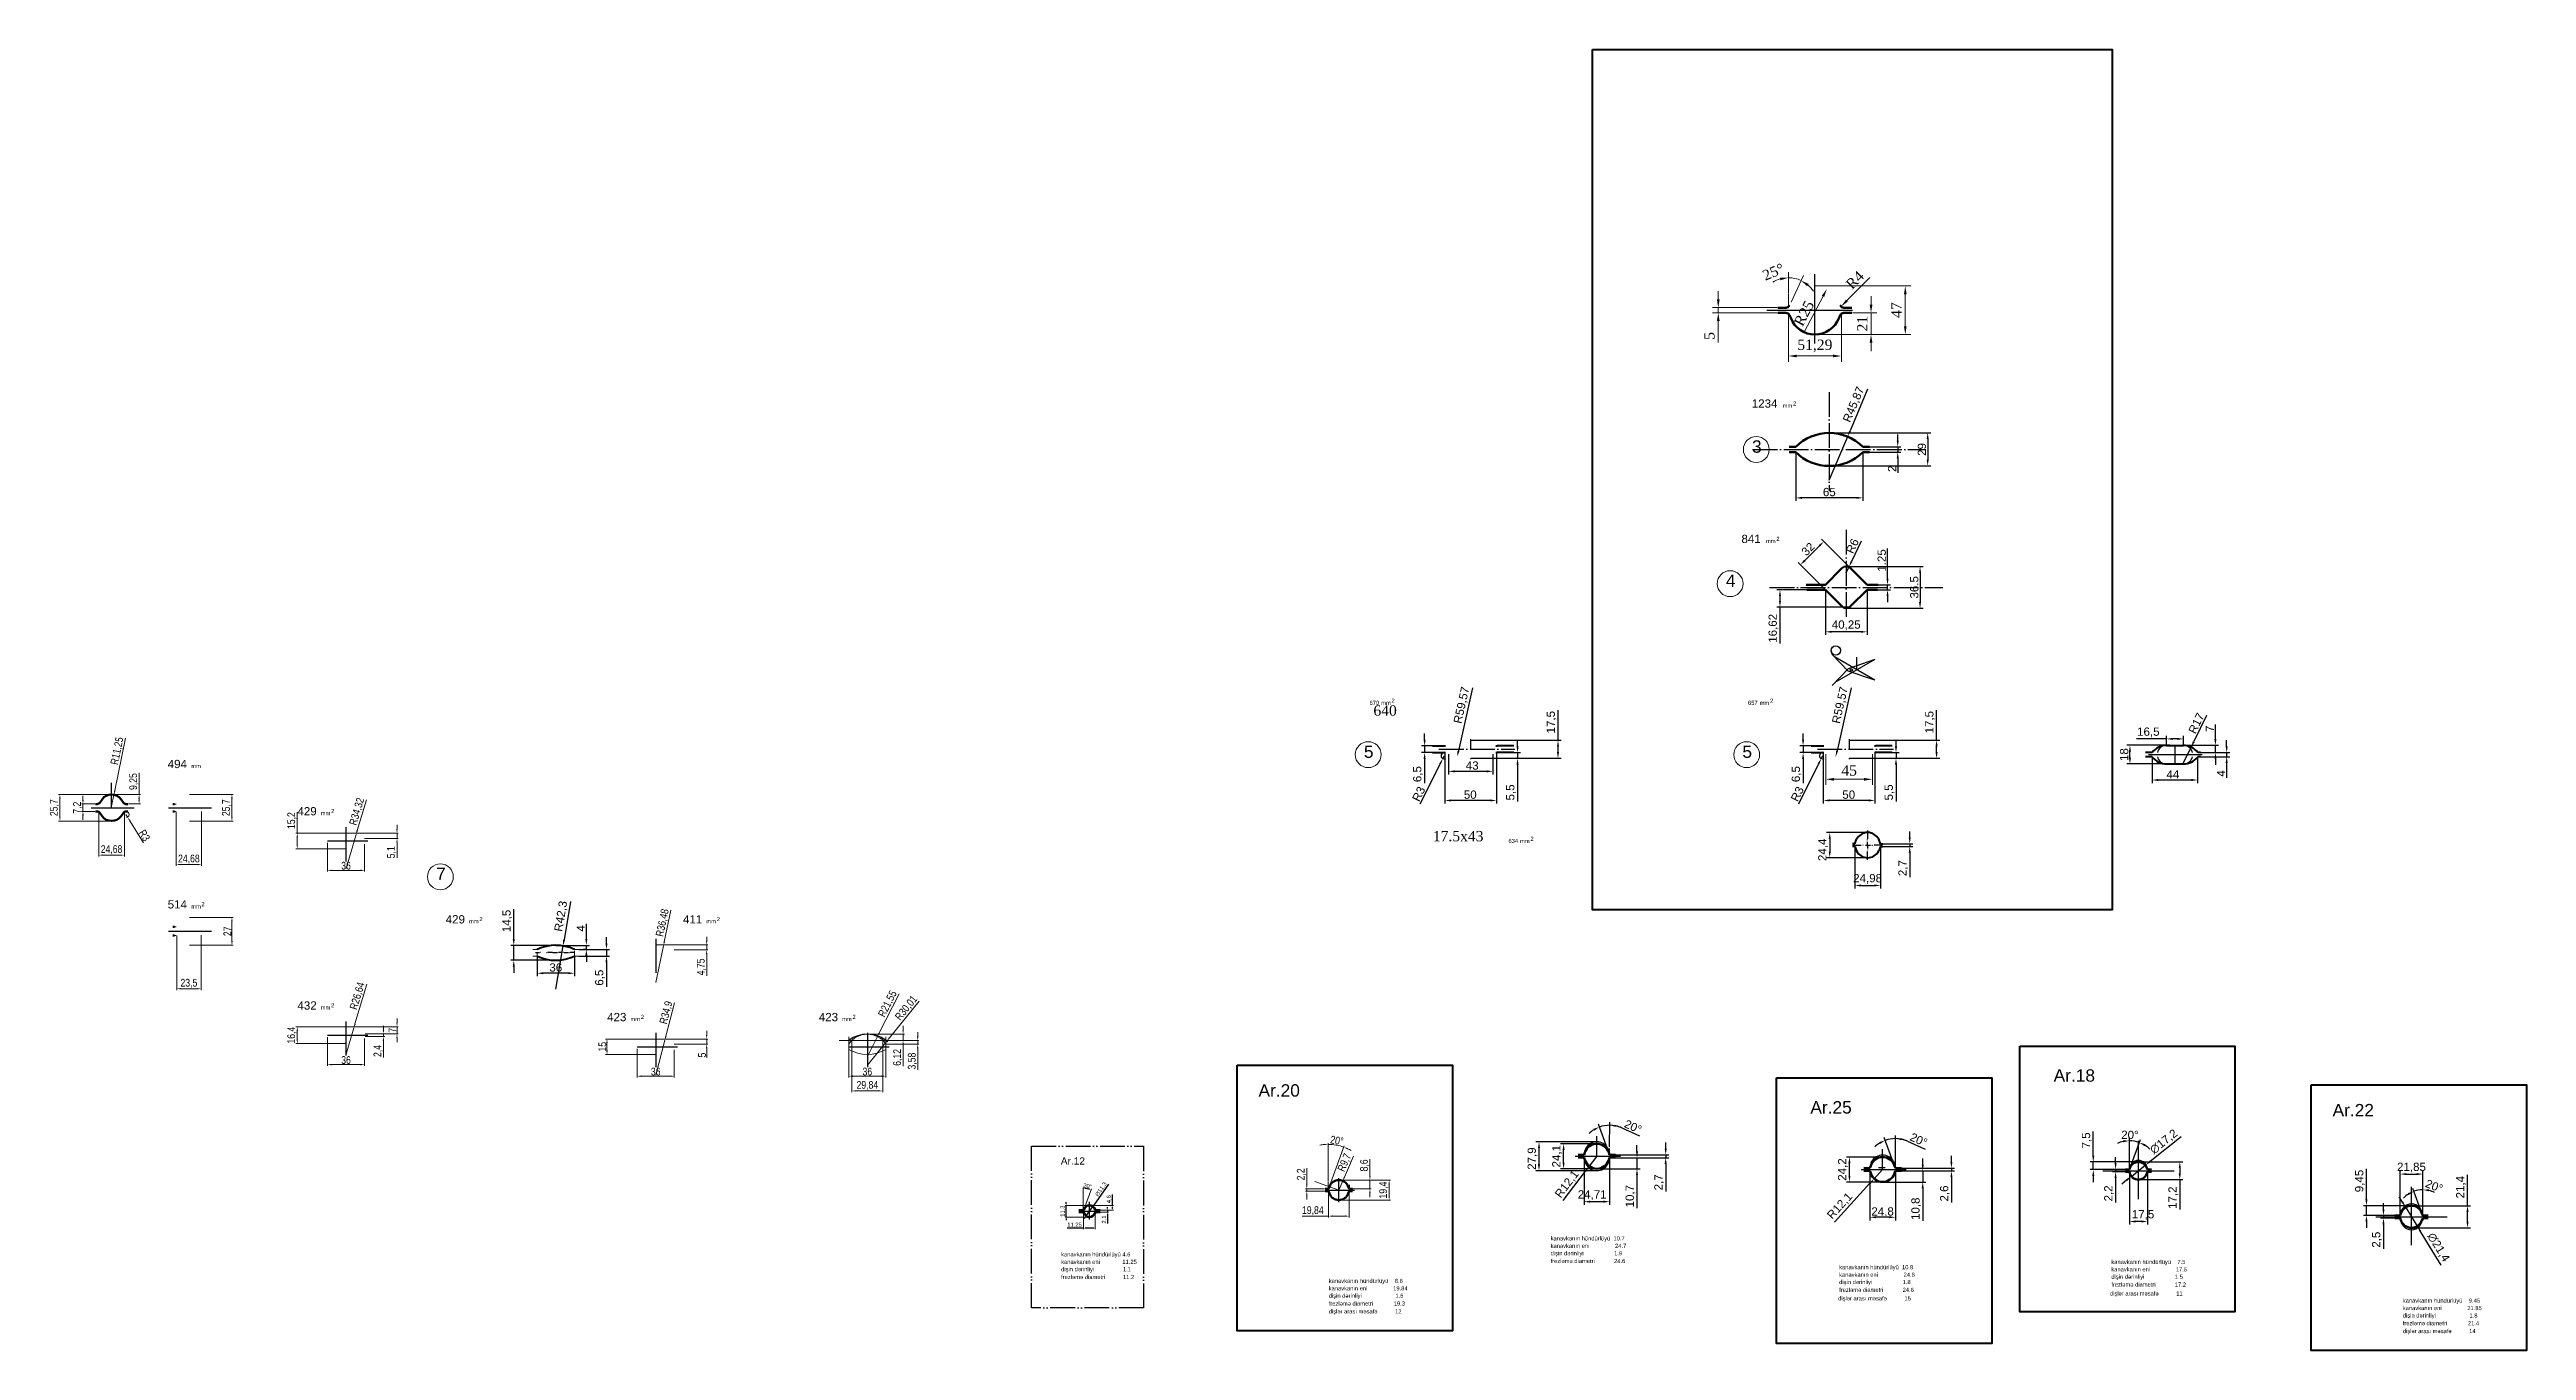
# Model space of a CAD drawing. Header units: millimetres. Extents: x 1526 to 31626, y -4643 to 9189.
# Drawn here: x 8523 to 10922, y 5249 to 6509 of the extents above; entities that cross this region are included whole.
import ezdxf

# ---------------------------------------------------------------- set-up
doc = ezdxf.new("R2010")
doc.units = ezdxf.units.MM
doc.linetypes.add('ACAD_ISO04W100', pattern=[30, 24, -3, 0, -3])
doc.linetypes.add('ACAD_ISO05W100', pattern=[33, 24, -3, 0, -3, 0, -3])
for name, color, linetype, lineweight in [('apm', 4, 'Continuous', 30), ('apm2', 6, 'Continuous', 30), ('Main', 1, 'Continuous', 40), ('Quota', 3, 'Continuous', 40), ('контурная', 7, 'Continuous', 50), ('осевые', 1, 'ACAD_ISO04W100', 25), ('размерные', 7, 'Continuous', 25), ('размеры', 80, 'ACAD_ISO05W100', 25), ('тонкая', 7, 'Continuous', 20), ('тонкий', 7, 'Continuous', 20)]:
    doc.layers.add(name, color=color, linetype=linetype, lineweight=lineweight)
doc.layers.add('Layer1', color=3, linetype='Continuous')
doc.layers.add('осевая', color=4, linetype='Continuous')
doc.styles.add('s1v4', font='arial.ttf', dxfattribs={"height": 4})
doc.styles.add('s2.5v4', font='times.ttf', dxfattribs={"height": 10})
doc.styles.add('s2v4', font='arial.ttf', dxfattribs={"height": 8})
doc.styles.add('s3v2.5', font='arial.ttf', dxfattribs={"width": 0.8, "height": 7.5})
doc.styles.get("Standard").update_dxf_attribs({"font": 'arial.ttf'})
doc.dimstyles.new('s1v4', dxfattribs={"dimtxt": 4, "dimasz": 1.5, "dimexe": 1, "dimexo": 0, "dimgap": 0.7, "dimtad": 1, "dimtxsty": 'Standard', "dimcen": 1, "dimadec": 0, "dimazin": 0, "dimtfac": 1, "dimtix": 1, "dimtmove": 0, "dimatfit": 3, "dimfxl": 1, "dimlwd": -1, "dimlwe": 20, "dimarcsym": 0})
doc.dimstyles.new('s2.5v4', dxfattribs={"dimtxt": 10, "dimasz": 8, "dimexe": 5.5, "dimexo": 0.5, "dimgap": 3.5, "dimtad": 1, "dimdec": 0, "dimtxsty": 's2.5v4', "dimcen": 2.5, "dimclrd": 256, "dimclre": 1, "dimclrt": 256, "dimadec": 0, "dimazin": 0, "dimtfac": 1, "dimtdec": 0, "dimtmove": 0, "dimatfit": 3, "dimfxl": 1, "dimlwd": -1, "dimlwe": -1, "dimarcsym": 0})
doc.dimstyles.new('s2v4', dxfattribs={"dimtxt": 8, "dimasz": 6, "dimexe": 3, "dimexo": 0, "dimgap": 1.5, "dimtad": 1, "dimtxsty": 'Standard', "dimcen": 2.5, "dimadec": 0, "dimazin": 0, "dimtfac": 1, "dimtmove": 0, "dimatfit": 3, "dimfxl": 1, "dimarcsym": 0})
doc.dimstyles.new('s2v4$0', dxfattribs={"dimtxt": 8, "dimasz": 6, "dimexe": 3, "dimexo": 0, "dimgap": 1.5, "dimtad": 1, "dimtxsty": 'Standard', "dimcen": 2.5, "dimadec": 0, "dimazin": 0, "dimtfac": 1, "dimtmove": 0, "dimatfit": 3, "dimfxl": 1, "dimarcsym": 0})
doc.dimstyles.new('s3v2.5', dxfattribs={"dimtxt": 7.5, "dimasz": 4, "dimexe": 1.25, "dimexo": 0.625, "dimtad": 1, "dimtxsty": 's3v2.5', "dimcen": 1.5, "dimclrd": 6, "dimclre": 256, "dimclrt": 1, "dimadec": 0, "dimazin": 0, "dimtfac": 1, "dimtmove": 0, "dimatfit": 3, "dimfxl": 1, "dimlwd": -1, "dimlwe": -1, "dimarcsym": 0})

msp = doc.modelspace()

# ---------------------------------------------------------------- texts
at = {"layer": 'Quota', "style": 's2.5v4'}
msp.add_text('640', height=10, dxfattribs=at).set_placement((9805.50768, 5863.78045))
at = {"layer": 'контурная', "style": 's2v4'}
msp.add_text('Ar.12', height=7, dxfattribs=at).set_placement((9502.70169, 5429.08616))
at = {"layer": 'размерные', "style": 's2v4'}
for s, p in [('Ar.18', (10464.39732, 5509.39727)), ('Ar.20', (9694.18388, 5494.89448)), ('Ar.25', (10228.7654, 5478.54403)), ('Ar.22', (10734.59861, 5475.80354))]:
    msp.add_text(s, height=12, dxfattribs=at).set_placement(p)
at = {"layer": 'тонкая'}
for s, height, style, p in [('1234', 8, 's2v4', (10171.99857, 6162.06174)), ('2', 4, 's1v4', (10211.99351, 6164.10568)), ('mm', 4, 's1v4', (10201.92354, 6161.96113)), ('841', 8, 's2v4', (10161.99011, 6030.99316)), ('mm', 4, 's1v4', (10185.72059, 6030.89256)), ('2', 4, 's1v4', (10195.79056, 6033.0371)), ('670', 4, 's1v4', (9801.73995, 5874.26832)), ('2', 4, 's1v4', (9823.03733, 5876.31227)), ('657', 4, 's1v4', (10168.37573, 5874.26832)), ('2', 4, 's1v4', (10189.67311, 5876.31227)), ('mm', 4, 's1v4', (9812.96737, 5874.16772)), ('mm', 4, 's1v4', (10179.60314, 5874.16772)), ('494', 8, 's2v4', (8637.57802, 5813.02513)), ('mm', 4, 's1v4', (8660.43667, 5812.97713)), ('429', 8, 's2v4', (8763.25534, 5767.28232)), ('mm', 4, 's1v4', (8785.81096, 5767.34462)), ('2', 4, 's1v4', (8795.88093, 5769.48917)), ('634', 4, 's1v4', (9936.32149, 5740.49483)), ('mm', 4, 's1v4', (9947.5489, 5740.39423)), ('2', 4, 's1v4', (9957.61887, 5742.53878)), ('514', 8, 's2v4', (8637.57802, 5677.09673)), ('mm', 4, 's1v4', (8660.43667, 5677.04873)), ('2', 4, 's1v4', (8670.2036, 5679.30357)), ('429', 8, 's2v4', (8906.86674, 5662.62505)), ('mm', 4, 's1v4', (8929.42236, 5662.68735)), ('2', 4, 's1v4', (8939.49232, 5664.8319)), ('411', 8, 's2v4', (9136.78288, 5662.62505)), ('mm', 4, 's1v4', (9159.3385, 5662.68735)), ('2', 4, 's1v4', (9169.40847, 5664.8319)), ('432', 8, 's2v4', (8763.25534, 5579.15199)), ('mm', 4, 's1v4', (8785.81096, 5579.21429)), ('2', 4, 's1v4', (8795.88093, 5581.35884)), ('423', 8, 's2v4', (9063.26931, 5567.95826)), ('mm', 4, 's1v4', (9085.82493, 5568.02056)), ('2', 4, 's1v4', (9095.8949, 5570.1651)), ('423', 8, 's2v4', (9268.285, 5567.95826)), ('mm', 4, 's1v4', (9290.84062, 5568.02056)), ('2', 4, 's1v4', (9300.91059, 5570.1651)), ('kanavkanın hündürlüyü  10.7', 4, 's1v4', (9977.13784, 5355.61467)), ('kanavkanın eni                24.7', 4, 's1v4', (9977.13784, 5348.38469)), ('dişin dərinliyi                  1.1', 4, 's1v4', (9502.99348, 5325.77065)), ('kanavkanın hündürlüyü 4.6', 4, 's1v4', (9502.99348, 5340.15029)), ('kanavkanın eni              11.25', 4, 's1v4', (9502.99348, 5332.92031)), ('frezləmə diametri            24.6', 4, 's1v4', (9977.13784, 5333.69356)), ('dişin dərinliyi                   1.9', 4, 's1v4', (9977.13784, 5341.23504)), ('kanavkanın hündürlüyü  10.8', 4, 's1v4', (10256.63566, 5327.73508)), ('kanavkanın hündürlüyü    7.5', 4, 's1v4', (10520.30115, 5332.86341)), ('kanavkanın eni                17.5', 4, 's1v4', (10520.30115, 5325.63344)), ('frezləmə diametri           11.2', 4, 's1v4', (9502.99348, 5318.22918)), ('dişin dərinliyi                     1.6', 4, 's1v4', (9762.21604, 5300.10481)), ('kanavkanın hündürlüyü    8.6', 4, 's1v4', (9762.21604, 5314.48444)), ('kanavkanın eni                19.84', 4, 's1v4', (9762.21604, 5307.25446)), ('frezləmə diametri            24.6', 4, 's1v4', (10256.63566, 5305.81397)), ('dişin dərinliyi                   1.8', 4, 's1v4', (10256.63566, 5313.35545)), ('kanavkanın eni                24.8', 4, 's1v4', (10256.63566, 5320.5051)), ('dişlər arası məsafə           11', 4, 's1v4', (10518.90689, 5302.31456)), ('frezləmə diametri            17.2', 4, 's1v4', (10520.30115, 5310.94231)), ('dişin dərinliyi                   1.5', 4, 's1v4', (10520.30115, 5318.48378)), ('frezləmə diametri             19.3', 4, 's1v4', (9762.21604, 5292.56334)), ('dişlər arası məsafə           12', 4, 's1v4', (9762.21604, 5284.95768)), ('dişlər arası məsafə           15', 4, 's1v4', (10255.64633, 5297.55178)), ('dişin dərinliyi                     1.8', 4, 's1v4', (10802.63077, 5281.01387)), ('kanavkanın hündürlüyü    9.45', 4, 's1v4', (10802.63077, 5295.3935)), ('kanavkanın eni                21.85', 4, 's1v4', (10802.63077, 5288.16352)), ('frezləmə diametri             21.4', 4, 's1v4', (10802.63077, 5273.47239)), ('dişlər arası məsafə           14', 4, 's1v4', (10802.63077, 5265.86674))]:
    msp.add_text(s, height=height, dxfattribs=dict(at, style=style)).set_placement(p)
at = {"layer": 'тонкий'}
for s, height, style, p in [('3', 12, 's1v4', (10172.21421, 6118.42528)), ('4', 12, 's1v4', (10146.89234, 5988.47344)), ('5', 12, 's1v4', (9796.27244, 5822.9024)), ('5', 12, 's1v4', (10162.90822, 5822.9024)), ('17.5x43', 10, 's2.5v4', (9863.04172, 5742.17953)), ('7', 12, 's1v4', (8897.55534, 5704.64906))]:
    msp.add_text(s, height=height, dxfattribs=dict(at, style=style)).set_placement(p)

# ---------------------------------------------------------------- blocks, each defined once
blk = doc.blocks.new('*D657')
at = {"layer": 'Defpoints', "color": 0, "transparency": 16777216}
for p in [(9035.7, 5637.4), (9035.7, 5630.9), (9062.6, 5630.9)]:
    blk.add_point(p, dxfattribs=at)
at = {"layer": 'тонкий', "color": 0, "lineweight": -2, "transparency": 16777216}
for p, q in [((9062.6, 5643.4), (9062.6, 5649.4)), ((9035.7, 5637.4), (9065.6, 5637.4)), ((9035.7, 5630.9), (9065.6, 5630.9)), ((9062.6, 5637.4), (9062.6, 5630.9)), ((9062.6, 5624.9), (9062.6, 5601.2))]:
    blk.add_line(p, q, dxfattribs=at)
at = {"layer": 'тонкий', "color": 0, "transparency": 16777216}
for points in [[(9061.6, 5643.4), (9063.6, 5643.4), (9062.6, 5637.4)], [(9061.6, 5624.9), (9063.6, 5624.9), (9062.6, 5630.9)]]:
    blk.add_solid(points, dxfattribs=at)
at = {"layer": 'тонкий', "color": 0, "transparency": 16777216, "insert": (9056.3, 5610.1), "char_height": 8, "attachment_point": 5, "rotation": 90}
blk.add_mtext('6,5', dxfattribs=at)
blk = doc.blocks.new('*D658')
at = {"layer": 'Defpoints', "color": 0, "transparency": 16777216}
for p in [(8995.5, 5630.8), (8995.5, 5614.4), (9031.5, 5630.8)]:
    blk.add_point(p, dxfattribs=at)
at = {"layer": 'тонкий', "color": 0, "lineweight": -2, "transparency": 16777216}
for p, q in [((8995.5, 5630.8), (8995.5, 5611.4)), ((9025.5, 5614.4), (9001.5, 5614.4)), ((9031.5, 5630.8), (9031.5, 5611.4))]:
    blk.add_line(p, q, dxfattribs=at)
at = {"layer": 'тонкий', "color": 0, "transparency": 16777216}
for points in [[(9001.5, 5615.4), (9001.5, 5613.4), (8995.5, 5614.4)], [(9025.5, 5615.4), (9025.5, 5613.4), (9031.5, 5614.4)]]:
    blk.add_solid(points, dxfattribs=at)
at = {"layer": 'тонкий', "color": 0, "transparency": 16777216, "insert": (9013.5, 5619.9), "char_height": 8, "attachment_point": 5}
blk.add_mtext('36', dxfattribs=at)
blk = doc.blocks.new('*D659')
at = {"layer": 'Defpoints', "color": 0, "transparency": 16777216}
for p in [(8972.8, 5641.4), (9013.5, 5641.4), (9013.5, 5626.9)]:
    blk.add_point(p, dxfattribs=at)
at = {"layer": 'тонкий', "color": 0, "lineweight": -2, "transparency": 16777216}
for p, q in [((8972.8, 5647.4), (8972.8, 5676.5)), ((9013.5, 5641.4), (8969.8, 5641.4)), ((8972.8, 5626.9), (8972.8, 5641.4)), ((9013.5, 5626.9), (8969.8, 5626.9)), ((8972.8, 5620.9), (8972.8, 5614.9))]:
    blk.add_line(p, q, dxfattribs=at)
at = {"layer": 'тонкий', "color": 0, "transparency": 16777216}
for points in [[(8971.8, 5647.4), (8973.8, 5647.4), (8972.8, 5641.4)], [(8971.8, 5620.9), (8973.8, 5620.9), (8972.8, 5626.9)]]:
    blk.add_solid(points, dxfattribs=at)
at = {"layer": 'тонкий', "color": 0, "transparency": 16777216, "insert": (8966.5, 5665), "char_height": 8, "attachment_point": 5, "rotation": 90}
blk.add_mtext('14,5', dxfattribs=at)
blk = doc.blocks.new('*D660')
at = {"layer": 'Defpoints', "color": 0, "transparency": 16777216}
for p in [(9020.5, 5640.9), (9013.5, 5599.1)]:
    blk.add_point(p, dxfattribs=at)
at = {"layer": 'тонкий', "color": 0, "lineweight": -2, "transparency": 16777216}
for p, q in [((9027.7, 5684), (9021.5, 5646.8)), ((9013.5, 5599.1), (9020.5, 5640.9))]:
    blk.add_line(p, q, dxfattribs=at)
at = {"layer": 'тонкий', "color": 0, "transparency": 16777216}
blk.add_solid([(9020.5, 5646.9), (9022.5, 5646.6), (9020.5, 5640.9)], dxfattribs=at)
at = {"layer": 'тонкий', "color": 0, "transparency": 16777216, "insert": (9018.9, 5669.5), "char_height": 8, "attachment_point": 5, "rotation": 80.4709}
blk.add_mtext('R42,3', dxfattribs=at)
blk = doc.blocks.new('*D656')
at = {"layer": 'Defpoints', "color": 0, "transparency": 16777216}
for p in [(9013.5, 5641.4), (9043.1, 5637.4), (9043.6, 5637.4)]:
    blk.add_point(p, dxfattribs=at)
at = {"layer": 'тонкий', "color": 0, "lineweight": -2, "transparency": 16777216}
for p, q in [((9013.5, 5641.4), (9046.1, 5641.4)), ((9043.1, 5647.4), (9043.1, 5662.2)), ((9043.1, 5637.4), (9043.1, 5641.4)), ((9043.6, 5637.4), (9040.1, 5637.4)), ((9043.1, 5631.4), (9043.1, 5625.4))]:
    blk.add_line(p, q, dxfattribs=at)
at = {"layer": 'тонкий', "color": 0, "transparency": 16777216}
for points in [[(9042.1, 5647.4), (9044.1, 5647.4), (9043.1, 5641.4)], [(9042.1, 5631.4), (9044.1, 5631.4), (9043.1, 5637.4)]]:
    blk.add_solid(points, dxfattribs=at)
at = {"layer": 'тонкий', "color": 0, "transparency": 16777216, "insert": (9037.6, 5657.9), "char_height": 8, "attachment_point": 5, "rotation": 90}
blk.add_mtext('4', dxfattribs=at)
blk = doc.blocks.new('*D661')
at = {"layer": 'Defpoints', "color": 0, "transparency": 16777216}
for p in [(9117.8, 5641), (9110.3, 5605.3)]:
    blk.add_point(p, dxfattribs=at)
at = {"layer": 'тонкая', "color": 6, "transparency": 16777216}
for p, q in [((9125.1, 5675.5), (9118.6, 5644.9)), ((9110.3, 5605.3), (9117.8, 5641))]:
    blk.add_line(p, q, dxfattribs=at)
blk.add_solid([(9118, 5645), (9119.3, 5644.8), (9117.8, 5641)], dxfattribs=at)
at = {"layer": 'тонкая', "color": 1, "transparency": 16777216, "insert": (9117.2, 5663.2), "char_height": 7.5, "attachment_point": 5, "rotation": 78.0905, "style": 's3v2.5'}
blk.add_mtext('R36,48', dxfattribs=at)
blk = doc.blocks.new('*D662')
at = {"layer": 'Defpoints', "color": 0, "transparency": 16777216}
for p in [(9110.3, 5641.8), (9128.3, 5637), (9159.7, 5637)]:
    blk.add_point(p, dxfattribs=at)
at = {"layer": 'тонкая', "transparency": 16777216}
for p, q in [((9110.9, 5641.8), (9160.9, 5641.8)), ((9128.9, 5637), (9160.9, 5637))]:
    blk.add_line(p, q, dxfattribs=at)
at = {"layer": 'тонкая', "color": 6, "transparency": 16777216}
for p, q in [((9159.7, 5645.8), (9159.7, 5649.8)), ((9159.7, 5641.8), (9159.7, 5637)), ((9159.7, 5633), (9159.7, 5611.9))]:
    blk.add_line(p, q, dxfattribs=at)
for points in [[(9159, 5645.8), (9160.3, 5645.8), (9159.7, 5641.8)], [(9159, 5633), (9160.3, 5633), (9159.7, 5637)]]:
    blk.add_solid(points, dxfattribs=at)
at = {"layer": 'тонкая', "color": 1, "transparency": 16777216, "insert": (9154.6, 5620.5), "char_height": 7.5, "attachment_point": 5, "rotation": 90, "style": 's3v2.5'}
blk.add_mtext('4,75', dxfattribs=at)
blk = doc.blocks.new('*D663')
at = {"layer": 'Defpoints', "color": 0, "transparency": 16777216}
for p in [(9110.3, 5550.7), (9128.3, 5545.7), (9159.7, 5545.7)]:
    blk.add_point(p, dxfattribs=at)
at = {"layer": 'тонкая', "transparency": 16777216}
for p, q in [((9110.9, 5550.7), (9160.9, 5550.7)), ((9128.9, 5545.7), (9160.9, 5545.7))]:
    blk.add_line(p, q, dxfattribs=at)
at = {"layer": 'тонкая', "color": 6, "transparency": 16777216}
for p, q in [((9159.7, 5554.7), (9159.7, 5558.7)), ((9159.7, 5550.7), (9159.7, 5545.7)), ((9159.7, 5541.7), (9159.7, 5532.5))]:
    blk.add_line(p, q, dxfattribs=at)
for points in [[(9159, 5554.7), (9160.3, 5554.7), (9159.7, 5550.7)], [(9159, 5541.7), (9160.3, 5541.7), (9159.7, 5545.7)]]:
    blk.add_solid(points, dxfattribs=at)
at = {"layer": 'тонкая', "color": 1, "transparency": 16777216, "insert": (9155.2, 5535.1), "char_height": 7.5, "attachment_point": 5, "rotation": 90, "style": 's3v2.5'}
blk.add_mtext('5', dxfattribs=at)
blk = doc.blocks.new('*D664')
at = {"layer": 'Defpoints', "color": 0, "transparency": 16777216}
for p in [(9063.1, 5550.7), (9110.3, 5550.7), (9110.3, 5535.7)]:
    blk.add_point(p, dxfattribs=at)
at = {"layer": 'тонкая', "transparency": 16777216}
for p, q in [((9109.7, 5550.7), (9061.8, 5550.7)), ((9109.7, 5535.7), (9061.8, 5535.7))]:
    blk.add_line(p, q, dxfattribs=at)
at = {"layer": 'тонкая', "color": 6, "transparency": 16777216}
blk.add_line((9063.1, 5539.7), (9063.1, 5546.7), dxfattribs=at)
for points in [[(9062.4, 5546.7), (9063.8, 5546.7), (9063.1, 5550.7)], [(9062.4, 5539.7), (9063.8, 5539.7), (9063.1, 5535.7)]]:
    blk.add_solid(points, dxfattribs=at)
at = {"layer": 'тонкая', "color": 1, "transparency": 16777216, "insert": (9058.6, 5543.2), "char_height": 7.5, "attachment_point": 5, "rotation": 90, "style": 's3v2.5'}
blk.add_mtext('15', dxfattribs=at)
blk = doc.blocks.new('*D665')
at = {"layer": 'Defpoints', "color": 0, "transparency": 16777216}
for p in [(9119.1, 5549.5), (9110.3, 5515.8)]:
    blk.add_point(p, dxfattribs=at)
at = {"layer": 'тонкая', "color": 6, "transparency": 16777216}
for p, q in [((9128.6, 5585.8), (9120.1, 5553.4)), ((9110.3, 5515.8), (9119.1, 5549.5))]:
    blk.add_line(p, q, dxfattribs=at)
blk.add_solid([(9119.5, 5553.6), (9120.8, 5553.2), (9119.1, 5549.5)], dxfattribs=at)
at = {"layer": 'тонкая', "color": 1, "transparency": 16777216, "insert": (9120.8, 5576.2), "char_height": 7.5, "attachment_point": 5, "rotation": 75.3002, "style": 's3v2.5'}
blk.add_mtext('R34,9', dxfattribs=at)
blk = doc.blocks.new('*D666')
at = {"layer": 'Defpoints', "color": 0, "transparency": 16777216}
for p in [(9092.3, 5541.9), (9128.3, 5540.7), (9092.3, 5514.7)]:
    blk.add_point(p, dxfattribs=at)
at = {"layer": 'тонкая', "transparency": 16777216}
for p, q in [((9092.3, 5541.3), (9092.3, 5513.4)), ((9128.3, 5540.1), (9128.3, 5513.4))]:
    blk.add_line(p, q, dxfattribs=at)
at = {"layer": 'тонкая', "color": 6, "transparency": 16777216}
blk.add_line((9124.3, 5514.7), (9096.3, 5514.7), dxfattribs=at)
for points in [[(9096.3, 5515.4), (9096.3, 5514), (9092.3, 5514.7)], [(9124.3, 5515.4), (9124.3, 5514), (9128.3, 5514.7)]]:
    blk.add_solid(points, dxfattribs=at)
at = {"layer": 'тонкая', "color": 1, "transparency": 16777216, "insert": (9110.3, 5519.1), "char_height": 7.5, "attachment_point": 5, "style": 's3v2.5'}
blk.add_mtext('36', dxfattribs=at)
blk = doc.blocks.new('*D667')
at = {"layer": 'Defpoints', "color": 0, "transparency": 16777216}
for p in [(8809.6, 5562.6), (8833, 5555.6), (8859.7, 5555.6)]:
    blk.add_point(p, dxfattribs=at)
at = {"layer": 'тонкая', "color": 6, "transparency": 16777216}
for p, q in [((8859.7, 5566.6), (8859.7, 5570.6)), ((8859.7, 5562.6), (8859.7, 5555.6)), ((8859.7, 5551.6), (8859.7, 5547.6))]:
    blk.add_line(p, q, dxfattribs=at)
at = {"layer": 'тонкая', "transparency": 16777216}
for p, q in [((8810.3, 5562.6), (8860.9, 5562.6)), ((8833.6, 5555.6), (8860.9, 5555.6))]:
    blk.add_line(p, q, dxfattribs=at)
at = {"layer": 'тонкая', "color": 6, "transparency": 16777216}
for points in [[(8859, 5566.6), (8860.3, 5566.6), (8859.7, 5562.6)], [(8859, 5551.6), (8860.3, 5551.6), (8859.7, 5555.6)]]:
    blk.add_solid(points, dxfattribs=at)
at = {"layer": 'тонкая', "color": 1, "transparency": 16777216, "insert": (8855.3, 5559.1), "char_height": 7.5, "attachment_point": 5, "rotation": 90, "style": 's3v2.5'}
blk.add_mtext('7', dxfattribs=at)
blk = doc.blocks.new('*D668')
at = {"layer": 'Defpoints', "color": 0, "transparency": 16777216}
for p in [(8763.1, 5562.6), (8810.3, 5562.6), (8810.3, 5546.2)]:
    blk.add_point(p, dxfattribs=at)
at = {"layer": 'тонкая', "transparency": 16777216}
for p, q in [((8809.6, 5562.6), (8761.8, 5562.6)), ((8809.6, 5546.2), (8761.8, 5546.2))]:
    blk.add_line(p, q, dxfattribs=at)
at = {"layer": 'тонкая', "color": 6, "transparency": 16777216}
blk.add_line((8763.1, 5550.2), (8763.1, 5558.6), dxfattribs=at)
for points in [[(8762.4, 5558.6), (8763.7, 5558.6), (8763.1, 5562.6)], [(8762.4, 5550.2), (8763.7, 5550.2), (8763.1, 5546.2)]]:
    blk.add_solid(points, dxfattribs=at)
at = {"layer": 'тонкая', "color": 1, "transparency": 16777216, "insert": (8757.9, 5554.4), "char_height": 7.5, "attachment_point": 5, "rotation": 90, "style": 's3v2.5'}
blk.add_mtext('16,4', dxfattribs=at)
blk = doc.blocks.new('*D669')
at = {"layer": 'Defpoints', "color": 0, "transparency": 16777216}
for p in [(8792.3, 5553.1), (8828.3, 5551.9), (8792.3, 5525.9)]:
    blk.add_point(p, dxfattribs=at)
at = {"layer": 'тонкая', "transparency": 16777216}
for p, q in [((8792.3, 5552.5), (8792.3, 5524.6)), ((8828.3, 5551.3), (8828.3, 5524.6))]:
    blk.add_line(p, q, dxfattribs=at)
at = {"layer": 'тонкая', "color": 6, "transparency": 16777216}
blk.add_line((8824.3, 5525.9), (8796.3, 5525.9), dxfattribs=at)
for points in [[(8796.3, 5526.6), (8796.3, 5525.2), (8792.3, 5525.9)], [(8824.3, 5526.6), (8824.3, 5525.2), (8828.3, 5525.9)]]:
    blk.add_solid(points, dxfattribs=at)
at = {"layer": 'тонкая', "color": 1, "transparency": 16777216, "insert": (8810.3, 5530.3), "char_height": 7.5, "attachment_point": 5, "style": 's3v2.5'}
blk.add_mtext('36', dxfattribs=at)
blk = doc.blocks.new('*D670')
at = {"layer": 'Defpoints', "color": 0, "transparency": 16777216}
for p in [(8810.3, 5750.1), (8828.3, 5745), (8859.7, 5745)]:
    blk.add_point(p, dxfattribs=at)
at = {"layer": 'тонкая', "transparency": 16777216}
for p, q in [((8810.9, 5750.1), (8860.9, 5750.1)), ((8828.9, 5745), (8860.9, 5745))]:
    blk.add_line(p, q, dxfattribs=at)
at = {"layer": 'тонкая', "color": 6, "transparency": 16777216}
for p, q in [((8859.7, 5754.1), (8859.7, 5758.1)), ((8859.7, 5750.1), (8859.7, 5745)), ((8859.7, 5741), (8859.7, 5726))]:
    blk.add_line(p, q, dxfattribs=at)
for points in [[(8859, 5754.1), (8860.3, 5754.1), (8859.7, 5750.1)], [(8859, 5741), (8860.3, 5741), (8859.7, 5745)]]:
    blk.add_solid(points, dxfattribs=at)
at = {"layer": 'тонкая', "color": 1, "transparency": 16777216, "insert": (8854.5, 5731.5), "char_height": 7.5, "attachment_point": 5, "rotation": 90, "style": 's3v2.5'}
blk.add_mtext('5,1', dxfattribs=at)
blk = doc.blocks.new('*D671')
at = {"layer": 'Defpoints', "color": 0, "transparency": 16777216}
for p in [(8763.1, 5750.1), (8810.3, 5750.1), (8810.3, 5734.9)]:
    blk.add_point(p, dxfattribs=at)
at = {"layer": 'тонкая', "color": 6, "transparency": 16777216}
for p, q in [((8763.1, 5750.1), (8763.1, 5770.3)), ((8763.1, 5738.9), (8763.1, 5746.1))]:
    blk.add_line(p, q, dxfattribs=at)
at = {"layer": 'тонкая', "transparency": 16777216}
for p, q in [((8809.6, 5750.1), (8761.8, 5750.1)), ((8809.6, 5734.9), (8761.8, 5734.9))]:
    blk.add_line(p, q, dxfattribs=at)
at = {"layer": 'тонкая', "color": 6, "transparency": 16777216}
for points in [[(8762.4, 5746.1), (8763.7, 5746.1), (8763.1, 5750.1)], [(8762.4, 5738.9), (8763.7, 5738.9), (8763.1, 5734.9)]]:
    blk.add_solid(points, dxfattribs=at)
at = {"layer": 'тонкая', "color": 1, "transparency": 16777216, "insert": (8757.9, 5762.2), "char_height": 7.5, "attachment_point": 5, "rotation": 90, "style": 's3v2.5'}
blk.add_mtext('15,2', dxfattribs=at)
blk = doc.blocks.new('*D672')
at = {"layer": 'Defpoints', "color": 0, "transparency": 16777216}
for p in [(8792.3, 5741.3), (8828.3, 5740), (8792.3, 5714)]:
    blk.add_point(p, dxfattribs=at)
at = {"layer": 'тонкая', "transparency": 16777216}
for p, q in [((8792.3, 5740.6), (8792.3, 5712.8)), ((8828.3, 5739.4), (8828.3, 5712.8))]:
    blk.add_line(p, q, dxfattribs=at)
at = {"layer": 'тонкая', "color": 6, "transparency": 16777216}
blk.add_line((8824.3, 5714), (8796.3, 5714), dxfattribs=at)
for points in [[(8796.3, 5714.7), (8796.3, 5713.3), (8792.3, 5714)], [(8824.3, 5714.7), (8824.3, 5713.3), (8828.3, 5714)]]:
    blk.add_solid(points, dxfattribs=at)
at = {"layer": 'тонкая', "color": 1, "transparency": 16777216, "insert": (8810.3, 5718.5), "char_height": 7.5, "attachment_point": 5, "style": 's3v2.5'}
blk.add_mtext('36', dxfattribs=at)
blk = doc.blocks.new('*D673')
at = {"layer": 'Defpoints', "color": 0, "transparency": 16777216}
for p in [(8820, 5748.7), (8810.3, 5715.8)]:
    blk.add_point(p, dxfattribs=at)
at = {"layer": 'тонкая', "color": 6, "transparency": 16777216}
for p, q in [((8830, 5782.4), (8821.2, 5752.5)), ((8810.3, 5715.8), (8820, 5748.7))]:
    blk.add_line(p, q, dxfattribs=at)
blk.add_solid([(8820.5, 5752.7), (8821.8, 5752.3), (8820, 5748.7)], dxfattribs=at)
at = {"layer": 'тонкая', "color": 1, "transparency": 16777216, "insert": (8821.2, 5770.9), "char_height": 7.5, "attachment_point": 5, "rotation": 73.4845, "style": 's3v2.5'}
blk.add_mtext('R34,32', dxfattribs=at)
blk = doc.blocks.new('*D674')
at = {"layer": 'Defpoints', "color": 0, "transparency": 16777216}
for p in [(8817.9, 5561.5), (8810.3, 5535.9)]:
    blk.add_point(p, dxfattribs=at)
at = {"layer": 'тонкая', "color": 6, "transparency": 16777216}
for p, q in [((8830.5, 5603.9), (8819, 5565.3)), ((8810.3, 5535.9), (8817.9, 5561.5))]:
    blk.add_line(p, q, dxfattribs=at)
blk.add_solid([(8818.4, 5565.5), (8819.7, 5565.1), (8817.9, 5561.5)], dxfattribs=at)
at = {"layer": 'тонкая', "color": 1, "transparency": 16777216, "insert": (8821.7, 5592.3), "char_height": 7.5, "attachment_point": 5, "rotation": 73.3886, "style": 's3v2.5'}
blk.add_mtext('R26,64', dxfattribs=at)
blk = doc.blocks.new('*D675')
at = {"layer": 'Defpoints', "color": 0, "transparency": 16777216}
for p in [(8828.3, 5555.6), (8828.3, 5553.2), (8846.6, 5553.2)]:
    blk.add_point(p, dxfattribs=at)
at = {"layer": 'тонкая', "transparency": 16777216}
for p, q in [((8828.9, 5555.6), (8847.8, 5555.6)), ((8828.9, 5553.2), (8847.8, 5553.2))]:
    blk.add_line(p, q, dxfattribs=at)
at = {"layer": 'тонкая', "color": 6, "transparency": 16777216}
for p, q in [((8846.6, 5559.6), (8846.6, 5563.6)), ((8846.6, 5555.6), (8846.6, 5553.2)), ((8846.6, 5549.2), (8846.6, 5532.9))]:
    blk.add_line(p, q, dxfattribs=at)
for points in [[(8845.9, 5559.6), (8847.2, 5559.6), (8846.6, 5555.6)], [(8845.9, 5549.2), (8847.2, 5549.2), (8846.6, 5553.2)]]:
    blk.add_solid(points, dxfattribs=at)
at = {"layer": 'тонкая', "color": 1, "transparency": 16777216, "insert": (8841.4, 5539.1), "char_height": 7.5, "attachment_point": 5, "rotation": 90, "style": 's3v2.5'}
blk.add_mtext('2,4', dxfattribs=at)
blk = doc.blocks.new('*D676')
at = {"layer": 'Defpoints', "color": 0, "transparency": 16777216}
for p in [(9297.3, 5541.9), (9333.3, 5540.7), (9297.3, 5514.7)]:
    blk.add_point(p, dxfattribs=at)
at = {"layer": 'тонкая', "transparency": 16777216}
for p, q in [((9297.3, 5541.3), (9297.3, 5513.4)), ((9333.3, 5540.1), (9333.3, 5513.4))]:
    blk.add_line(p, q, dxfattribs=at)
at = {"layer": 'тонкая', "color": 6, "transparency": 16777216}
blk.add_line((9329.3, 5514.7), (9301.3, 5514.7), dxfattribs=at)
for points in [[(9301.3, 5515.4), (9301.3, 5514), (9297.3, 5514.7)], [(9329.3, 5515.4), (9329.3, 5514), (9333.3, 5514.7)]]:
    blk.add_solid(points, dxfattribs=at)
at = {"layer": 'тонкая', "color": 1, "transparency": 16777216, "insert": (9315.3, 5519.1), "char_height": 7.5, "attachment_point": 5, "style": 's3v2.5'}
blk.add_mtext('36', dxfattribs=at)
blk = doc.blocks.new('*D677')
at = {"layer": 'Defpoints', "color": 0, "transparency": 16777216}
for p in [(9325, 5553.1), (9315.3, 5533.8)]:
    blk.add_point(p, dxfattribs=at)
at = {"layer": 'тонкая', "color": 6, "transparency": 16777216}
for p, q in [((9346, 5594.5), (9326.8, 5556.6)), ((9315.3, 5533.8), (9325, 5553.1))]:
    blk.add_line(p, q, dxfattribs=at)
blk.add_solid([(9326.2, 5556.9), (9327.4, 5556.3), (9325, 5553.1)], dxfattribs=at)
at = {"layer": 'тонкая', "color": 1, "transparency": 16777216, "insert": (9335.3, 5584.6), "char_height": 7.5, "attachment_point": 5, "rotation": 63.1249, "style": 's3v2.5'}
blk.add_mtext('R21,55', dxfattribs=at)
blk = doc.blocks.new('*D678')
at = {"layer": 'Defpoints', "color": 0, "transparency": 16777216}
for p in [(9315.3, 5555.4), (9333.3, 5549.3), (9349.9, 5549.3)]:
    blk.add_point(p, dxfattribs=at)
at = {"layer": 'тонкая', "transparency": 16777216}
for p, q in [((9315.9, 5555.4), (9351.2, 5555.4)), ((9333.9, 5549.3), (9351.2, 5549.3))]:
    blk.add_line(p, q, dxfattribs=at)
at = {"layer": 'тонкая', "color": 6, "transparency": 16777216}
for p, q in [((9349.9, 5559.4), (9349.9, 5563.4)), ((9349.9, 5555.4), (9349.9, 5549.3)), ((9349.9, 5545.3), (9349.9, 5524.5))]:
    blk.add_line(p, q, dxfattribs=at)
for points in [[(9349.3, 5559.4), (9350.6, 5559.4), (9349.9, 5555.4)], [(9349.3, 5545.3), (9350.6, 5545.3), (9349.9, 5549.3)]]:
    blk.add_solid(points, dxfattribs=at)
at = {"layer": 'тонкая', "color": 1, "transparency": 16777216, "insert": (9344.8, 5532.9), "char_height": 7.5, "attachment_point": 5, "rotation": 90, "style": 's3v2.5'}
blk.add_mtext('6,12', dxfattribs=at)
blk = doc.blocks.new('*D679')
at = {"layer": 'Defpoints', "color": 0, "transparency": 16777216}
for p in [(9340.6, 5545.7), (9349.1, 5549.3), (9364.1, 5545.7)]:
    blk.add_point(p, dxfattribs=at)
at = {"layer": 'тонкая', "transparency": 16777216}
for p, q in [((9341.3, 5545.7), (9365.3, 5545.7)), ((9349.7, 5549.3), (9365.3, 5549.3))]:
    blk.add_line(p, q, dxfattribs=at)
at = {"layer": 'тонкая', "color": 6, "transparency": 16777216}
for p, q in [((9364.1, 5553.3), (9364.1, 5557.3)), ((9364.1, 5549.3), (9364.1, 5545.7)), ((9364.1, 5541.7), (9364.1, 5520.8))]:
    blk.add_line(p, q, dxfattribs=at)
for points in [[(9363.4, 5553.3), (9364.8, 5553.3), (9364.1, 5549.3)], [(9363.4, 5541.7), (9364.8, 5541.7), (9364.1, 5545.7)]]:
    blk.add_solid(points, dxfattribs=at)
at = {"layer": 'тонкая', "color": 1, "transparency": 16777216, "insert": (9359, 5529.3), "char_height": 7.5, "attachment_point": 5, "rotation": 90, "style": 's3v2.5'}
blk.add_mtext('3,58', dxfattribs=at)
blk = doc.blocks.new('*D680')
at = {"layer": 'Defpoints', "color": 0, "transparency": 16777216}
for p in [(9300.4, 5549.4), (9330.2, 5549.4), (9300.4, 5500.4)]:
    blk.add_point(p, dxfattribs=at)
at = {"layer": 'тонкая', "transparency": 16777216}
for p, q in [((9300.4, 5548.8), (9300.4, 5499.2)), ((9330.2, 5548.8), (9330.2, 5499.2))]:
    blk.add_line(p, q, dxfattribs=at)
at = {"layer": 'тонкая', "color": 6, "transparency": 16777216}
blk.add_line((9326.2, 5500.4), (9304.4, 5500.4), dxfattribs=at)
for points in [[(9304.4, 5501.1), (9304.4, 5499.8), (9300.4, 5500.4)], [(9326.2, 5501.1), (9326.2, 5499.8), (9330.2, 5500.4)]]:
    blk.add_solid(points, dxfattribs=at)
at = {"layer": 'тонкая', "color": 1, "transparency": 16777216, "insert": (9315.3, 5505.6), "char_height": 7.5, "attachment_point": 5, "style": 's3v2.5'}
blk.add_mtext('29,84', dxfattribs=at)
blk = doc.blocks.new('*D681')
at = {"layer": 'Defpoints', "color": 0, "transparency": 16777216}
for p in [(9334.1, 5548.7), (9315.3, 5525.4)]:
    blk.add_point(p, dxfattribs=at)
at = {"layer": 'тонкая', "color": 6, "transparency": 16777216}
for p, q in [((9365.4, 5587.5), (9336.7, 5551.8)), ((9315.3, 5525.4), (9334.1, 5548.7))]:
    blk.add_line(p, q, dxfattribs=at)
at = {"layer": 'тонкая', "transparency": 16777216}
blk.add_arc((9315.3, 5525.4), 30, 48.6865, 51.9529, dxfattribs=at)
at = {"layer": 'тонкая', "color": 6, "transparency": 16777216}
blk.add_solid([(9336.1, 5552.3), (9337.2, 5551.4), (9334.1, 5548.7)], dxfattribs=at)
at = {"layer": 'тонкая', "color": 1, "transparency": 16777216, "insert": (9353.3, 5580.5), "char_height": 7.5, "attachment_point": 5, "rotation": 51.0729, "style": 's3v2.5'}
blk.add_mtext('R30,01', dxfattribs=at)
blk = doc.blocks.new('*D722')
at = {"layer": 'Defpoints', "color": 0, "transparency": 16777216}
for p in [(8570.9, 5771.1), (8595.6, 5771.1), (8570.9, 5728.8)]:
    blk.add_point(p, dxfattribs=at)
at = {"layer": 'тонкая', "transparency": 16777216}
for p, q in [((8570.9, 5770.4), (8570.9, 5727.5)), ((8595.6, 5770.4), (8595.6, 5727.5))]:
    blk.add_line(p, q, dxfattribs=at)
at = {"layer": 'тонкая', "color": 6, "transparency": 16777216}
blk.add_line((8591.6, 5728.8), (8574.9, 5728.8), dxfattribs=at)
for points in [[(8574.9, 5729.4), (8574.9, 5728.1), (8570.9, 5728.8)], [(8591.6, 5729.4), (8591.6, 5728.1), (8595.6, 5728.8)]]:
    blk.add_solid(points, dxfattribs=at)
at = {"layer": 'тонкая', "color": 1, "transparency": 16777216, "insert": (8583.2, 5733.9), "char_height": 7.5, "attachment_point": 5, "style": 's3v2.5'}
blk.add_mtext('24,68', dxfattribs=at)
blk = doc.blocks.new('*D723')
at = {"layer": 'Defpoints', "color": 0, "transparency": 16777216}
for p in [(8533.2, 5787.5), (8583.2, 5787.5), (8583.2, 5761.8)]:
    blk.add_point(p, dxfattribs=at)
at = {"layer": 'тонкая', "transparency": 16777216}
for p, q in [((8582.6, 5787.5), (8531.9, 5787.5)), ((8582.6, 5761.8), (8531.9, 5761.8))]:
    blk.add_line(p, q, dxfattribs=at)
at = {"layer": 'тонкая', "color": 6, "transparency": 16777216}
blk.add_line((8533.2, 5765.8), (8533.2, 5783.5), dxfattribs=at)
for points in [[(8532.5, 5783.5), (8533.8, 5783.5), (8533.2, 5787.5)], [(8532.5, 5765.8), (8533.8, 5765.8), (8533.2, 5761.8)]]:
    blk.add_solid(points, dxfattribs=at)
at = {"layer": 'тонкая', "color": 1, "transparency": 16777216, "insert": (8528, 5774.7), "char_height": 7.5, "attachment_point": 5, "rotation": 90, "style": 's3v2.5'}
blk.add_mtext('25,7', dxfattribs=at)
blk = doc.blocks.new('*D724')
at = {"layer": 'Defpoints', "color": 0, "transparency": 16777216}
for p in [(8555.5, 5778.3), (8567.5, 5778.3), (8567.5, 5771.1)]:
    blk.add_point(p, dxfattribs=at)
at = {"layer": 'тонкая', "color": 6, "transparency": 16777216}
for p, q in [((8555.5, 5782.3), (8555.5, 5786.3)), ((8555.5, 5771.1), (8555.5, 5778.3)), ((8555.5, 5767.1), (8555.5, 5763.1))]:
    blk.add_line(p, q, dxfattribs=at)
at = {"layer": 'тонкая', "transparency": 16777216}
for p, q in [((8566.9, 5778.3), (8554.2, 5778.3)), ((8566.9, 5771.1), (8554.2, 5771.1))]:
    blk.add_line(p, q, dxfattribs=at)
at = {"layer": 'тонкая', "color": 6, "transparency": 16777216}
for points in [[(8554.8, 5782.3), (8556.2, 5782.3), (8555.5, 5778.3)], [(8554.8, 5767.1), (8556.2, 5767.1), (8555.5, 5771.1)]]:
    blk.add_solid(points, dxfattribs=at)
at = {"layer": 'тонкая', "color": 1, "transparency": 16777216, "insert": (8550.4, 5774.7), "char_height": 7.5, "attachment_point": 5, "rotation": 90, "style": 's3v2.5'}
blk.add_mtext('7,2', dxfattribs=at)
blk = doc.blocks.new('*D725')
at = {"layer": 'Defpoints', "color": 0, "transparency": 16777216}
for p in [(8583.2, 5787.5), (8609.9, 5787.5), (8599, 5778.3)]:
    blk.add_point(p, dxfattribs=at)
at = {"layer": 'тонкая', "color": 6, "transparency": 16777216}
for p, q in [((8609.9, 5787.5), (8609.9, 5808.4)), ((8609.9, 5782.3), (8609.9, 5783.5))]:
    blk.add_line(p, q, dxfattribs=at)
at = {"layer": 'тонкая', "transparency": 16777216}
for p, q in [((8583.9, 5787.5), (8611.2, 5787.5)), ((8599.6, 5778.3), (8611.2, 5778.3))]:
    blk.add_line(p, q, dxfattribs=at)
at = {"layer": 'тонкая', "color": 6, "transparency": 16777216}
for points in [[(8609.2, 5783.5), (8610.6, 5783.5), (8609.9, 5787.5)], [(8609.2, 5782.3), (8610.6, 5782.3), (8609.9, 5778.3)]]:
    blk.add_solid(points, dxfattribs=at)
at = {"layer": 'тонкая', "color": 1, "transparency": 16777216, "insert": (8604.8, 5800), "char_height": 7.5, "attachment_point": 5, "rotation": 90, "style": 's3v2.5'}
blk.add_mtext('9,25', dxfattribs=at)
blk = doc.blocks.new('*D726')
at = {"layer": 'Defpoints', "color": 0, "transparency": 16777216}
for p in [(8585.5, 5787.3), (8583.2, 5776.3)]:
    blk.add_point(p, dxfattribs=at)
at = {"layer": 'тонкая', "color": 6, "transparency": 16777216}
for p, q in [((8596.7, 5842), (8586.3, 5791.2)), ((8583.2, 5776.3), (8585.5, 5787.3))]:
    blk.add_line(p, q, dxfattribs=at)
blk.add_solid([(8585.7, 5791.3), (8587, 5791.1), (8585.5, 5787.3)], dxfattribs=at)
at = {"layer": 'тонкая', "color": 1, "transparency": 16777216, "insert": (8589, 5829.6), "char_height": 7.5, "attachment_point": 5, "rotation": 78.3826, "style": 's3v2.5'}
blk.add_mtext('R11,25', dxfattribs=at)
blk = doc.blocks.new('*D727')
at = {"layer": 'Defpoints', "color": 0, "transparency": 16777216}
for p in [(8597.1, 5768.1), (8598.7, 5765.5)]:
    blk.add_point(p, dxfattribs=at)
at = {"layer": 'тонкая', "color": 6, "transparency": 16777216}
for p, q in [((8597.1, 5768.1), (8598.7, 5765.5)), ((8614.1, 5740.8), (8600.8, 5762.1))]:
    blk.add_line(p, q, dxfattribs=at)
at = {"layer": 'тонкая', "transparency": 16777216}
blk.add_arc((8597.1, 5768.1), 3, 278.0525, 78.0634, dxfattribs=at)
at = {"layer": 'тонкая', "color": 6, "transparency": 16777216}
blk.add_solid([(8601.4, 5762.5), (8600.3, 5761.8), (8598.7, 5765.5)], dxfattribs=at)
at = {"layer": 'тонкая', "color": 1, "transparency": 16777216, "insert": (8615, 5747.8), "char_height": 7.5, "attachment_point": 5, "rotation": 301.9258, "style": 's3v2.5'}
blk.add_mtext('R3', dxfattribs=at)
blk = doc.blocks.new('*D728')
at = {"layer": 'Defpoints', "color": 0, "transparency": 16777216}
for p in [(8645.8, 5771.1), (8670.4, 5771.6), (8645.8, 5719.7)]:
    blk.add_point(p, dxfattribs=at)
at = {"layer": 'тонкая', "transparency": 16777216}
for p, q in [((8645.8, 5770.4), (8645.8, 5718.4)), ((8670.4, 5770.9), (8670.4, 5718.4))]:
    blk.add_line(p, q, dxfattribs=at)
at = {"layer": 'тонкая', "color": 6, "transparency": 16777216}
blk.add_line((8666.4, 5719.7), (8649.8, 5719.7), dxfattribs=at)
for points in [[(8649.8, 5720.3), (8649.8, 5719), (8645.8, 5719.7)], [(8666.4, 5720.3), (8666.4, 5719), (8670.4, 5719.7)]]:
    blk.add_solid(points, dxfattribs=at)
at = {"layer": 'тонкая', "color": 1, "transparency": 16777216, "insert": (8658.1, 5724.8), "char_height": 7.5, "attachment_point": 5, "style": 's3v2.5'}
blk.add_mtext('24,68', dxfattribs=at)
blk = doc.blocks.new('*D729')
at = {"layer": 'Defpoints', "color": 0, "transparency": 16777216}
for p in [(8658.1, 5787.5), (8699.8, 5787.5), (8658.1, 5761.8)]:
    blk.add_point(p, dxfattribs=at)
at = {"layer": 'тонкая', "transparency": 16777216}
for p, q in [((8658.7, 5787.5), (8701.1, 5787.5)), ((8658.7, 5761.8), (8701.1, 5761.8))]:
    blk.add_line(p, q, dxfattribs=at)
at = {"layer": 'тонкая', "color": 6, "transparency": 16777216}
blk.add_line((8699.8, 5765.8), (8699.8, 5783.5), dxfattribs=at)
for points in [[(8699.1, 5783.5), (8700.5, 5783.5), (8699.8, 5787.5)], [(8699.1, 5765.8), (8700.5, 5765.8), (8699.8, 5761.8)]]:
    blk.add_solid(points, dxfattribs=at)
at = {"layer": 'тонкая', "color": 1, "transparency": 16777216, "insert": (8694.7, 5774.7), "char_height": 7.5, "attachment_point": 5, "rotation": 90, "style": 's3v2.5'}
blk.add_mtext('25,7', dxfattribs=at)
blk = doc.blocks.new('*D731')
at = {"layer": 'Defpoints', "color": 0, "transparency": 16777216}
for p in [(8646.4, 5651.4), (8669.9, 5651.9), (8646.4, 5599.4)]:
    blk.add_point(p, dxfattribs=at)
at = {"layer": 'тонкая', "transparency": 16777216}
for p, q in [((8646.4, 5650.7), (8646.4, 5598.1)), ((8669.9, 5651.3), (8669.9, 5598.1))]:
    blk.add_line(p, q, dxfattribs=at)
at = {"layer": 'тонкая', "color": 6, "transparency": 16777216}
blk.add_line((8665.9, 5599.4), (8650.4, 5599.4), dxfattribs=at)
for points in [[(8650.4, 5600), (8650.4, 5598.7), (8646.4, 5599.4)], [(8665.9, 5600), (8665.9, 5598.7), (8669.9, 5599.4)]]:
    blk.add_solid(points, dxfattribs=at)
at = {"layer": 'тонкая', "color": 1, "transparency": 16777216, "insert": (8658.1, 5604.5), "char_height": 7.5, "attachment_point": 5, "style": 's3v2.5'}
blk.add_mtext('23,5', dxfattribs=at)
blk = doc.blocks.new('*D730')
at = {"layer": 'Defpoints', "color": 0, "transparency": 16777216}
for p in [(8658.1, 5668.5), (8699.8, 5668.5), (8658.1, 5641.5)]:
    blk.add_point(p, dxfattribs=at)
at = {"layer": 'тонкая', "transparency": 16777216}
for p, q in [((8658.7, 5668.5), (8701.1, 5668.5)), ((8658.7, 5641.5), (8701.1, 5641.5))]:
    blk.add_line(p, q, dxfattribs=at)
at = {"layer": 'тонкая', "color": 6, "transparency": 16777216}
blk.add_line((8699.8, 5645.5), (8699.8, 5664.5), dxfattribs=at)
for points in [[(8699.1, 5664.5), (8700.5, 5664.5), (8699.8, 5668.5)], [(8699.1, 5645.5), (8700.5, 5645.5), (8699.8, 5641.5)]]:
    blk.add_solid(points, dxfattribs=at)
at = {"layer": 'тонкая', "color": 1, "transparency": 16777216, "insert": (8695.4, 5655), "char_height": 7.5, "attachment_point": 5, "rotation": 90, "style": 's3v2.5'}
blk.add_mtext('27', dxfattribs=at)
blk = doc.blocks.new('*D732')
at = {"layer": 'Defpoints', "color": 0, "transparency": 16777216}
for p in [(10271.8, 5737.1), (10296.7, 5737.1), (10296.7, 5699.4)]:
    blk.add_point(p, dxfattribs=at)
at = {"layer": 'тонкая', "color": 0, "lineweight": -2, "transparency": 16777216}
for p, q in [((10271.8, 5737.1), (10271.8, 5696.4)), ((10296.7, 5737.1), (10296.7, 5696.4)), ((10277.8, 5699.4), (10290.7, 5699.4))]:
    blk.add_line(p, q, dxfattribs=at)
at = {"layer": 'тонкая', "color": 0, "transparency": 16777216}
for points in [[(10277.8, 5700.4), (10277.8, 5698.4), (10271.8, 5699.4)], [(10290.7, 5700.4), (10290.7, 5698.4), (10296.7, 5699.4)]]:
    blk.add_solid(points, dxfattribs=at)
at = {"layer": 'тонкая', "color": 0, "transparency": 16777216, "insert": (10284.2, 5705.7), "char_height": 8, "attachment_point": 5}
blk.add_mtext('24,98', dxfattribs=at)
blk = doc.blocks.new('*D733')
at = {"layer": 'Defpoints', "color": 0, "transparency": 16777216}
for p in [(10298.3, 5739.8), (10298.9, 5737.1), (10325, 5739.8)]:
    blk.add_point(p, dxfattribs=at)
at = {"layer": 'тонкая', "color": 0, "lineweight": -2, "transparency": 16777216}
for p, q in [((10298.3, 5739.8), (10328, 5739.8)), ((10298.9, 5737.1), (10328, 5737.1)), ((10325, 5745.8), (10325, 5751.8)), ((10325, 5739.8), (10325, 5737.1)), ((10325, 5731.1), (10325, 5707.4))]:
    blk.add_line(p, q, dxfattribs=at)
at = {"layer": 'тонкая', "color": 0, "transparency": 16777216}
for points in [[(10324, 5745.8), (10326, 5745.8), (10325, 5739.8)], [(10324, 5731.1), (10326, 5731.1), (10325, 5737.1)]]:
    blk.add_solid(points, dxfattribs=at)
at = {"layer": 'тонкая', "color": 0, "transparency": 16777216, "insert": (10318.7, 5716.2), "char_height": 8, "attachment_point": 5, "rotation": 90}
blk.add_mtext('2,7', dxfattribs=at)
blk = doc.blocks.new('*D734')
at = {"layer": 'Defpoints', "color": 0, "transparency": 16777216}
for p in [(10284.2, 5750.6), (10247.5, 5726.2), (10284.2, 5726.2)]:
    blk.add_point(p, dxfattribs=at)
at = {"layer": 'тонкая', "color": 0, "lineweight": -2, "transparency": 16777216}
for p, q in [((10284.2, 5750.6), (10244.5, 5750.6)), ((10247.5, 5744.6), (10247.5, 5732.2)), ((10284.2, 5726.2), (10244.5, 5726.2))]:
    blk.add_line(p, q, dxfattribs=at)
at = {"layer": 'тонкая', "color": 0, "transparency": 16777216}
for points in [[(10246.5, 5744.6), (10248.5, 5744.6), (10247.5, 5750.6)], [(10246.5, 5732.2), (10248.5, 5732.2), (10247.5, 5726.2)]]:
    blk.add_solid(points, dxfattribs=at)
at = {"layer": 'тонкая', "color": 0, "transparency": 16777216, "insert": (10241.1, 5733.9), "char_height": 8, "attachment_point": 5, "rotation": 90}
blk.add_mtext('24,4', dxfattribs=at)
blk = doc.blocks.new('*D735')
at = {"layer": 'Defpoints', "color": 0, "transparency": 16777216}
for p in [(10590.2, 5835.1), (10621.1, 5835.1), (10606.6, 5828.1)]:
    blk.add_point(p, dxfattribs=at)
at = {"layer": 'тонкая', "color": 0, "lineweight": -2, "transparency": 16777216}
for p, q in [((10621.1, 5841.1), (10621.1, 5855.2)), ((10590.2, 5835.1), (10624.1, 5835.1)), ((10621.1, 5828.1), (10621.1, 5835.1)), ((10606.6, 5828.1), (10624.1, 5828.1)), ((10621.1, 5822.1), (10621.1, 5816.1))]:
    blk.add_line(p, q, dxfattribs=at)
at = {"layer": 'тонкая', "color": 0, "transparency": 16777216}
for points in [[(10620.1, 5841.1), (10622.1, 5841.1), (10621.1, 5835.1)], [(10620.1, 5822.1), (10622.1, 5822.1), (10621.1, 5828.1)]]:
    blk.add_solid(points, dxfattribs=at)
at = {"layer": 'тонкая', "color": 0, "transparency": 16777216, "insert": (10615.6, 5851.1), "char_height": 8, "attachment_point": 5, "rotation": 90}
blk.add_mtext('7', dxfattribs=at)
blk = doc.blocks.new('*D736')
at = {"layer": 'Defpoints', "color": 0, "transparency": 16777216}
for p in [(10573.7, 5841.3), (10573.7, 5835.1), (10590.2, 5835.1)]:
    blk.add_point(p, dxfattribs=at)
at = {"layer": 'тонкая', "color": 0, "lineweight": -2, "transparency": 16777216}
for p, q in [((10573.7, 5841.3), (10544.6, 5841.3)), ((10573.7, 5835.1), (10573.7, 5844.3)), ((10584.2, 5841.3), (10579.7, 5841.3)), ((10590.2, 5835.1), (10590.2, 5844.3))]:
    blk.add_line(p, q, dxfattribs=at)
at = {"layer": 'тонкая', "color": 0, "transparency": 16777216}
for points in [[(10579.7, 5842.3), (10579.7, 5840.3), (10573.7, 5841.3)], [(10584.2, 5842.3), (10584.2, 5840.3), (10590.2, 5841.3)]]:
    blk.add_solid(points, dxfattribs=at)
at = {"layer": 'тонкая', "color": 0, "transparency": 16777216, "insert": (10556.1, 5847.6), "char_height": 8, "attachment_point": 5}
blk.add_mtext('16,5', dxfattribs=at)
blk = doc.blocks.new('*D737')
at = {"layer": 'Defpoints', "color": 0, "transparency": 16777216}
for p in [(10597.6, 5833.4), (10590.2, 5818.1)]:
    blk.add_point(p, dxfattribs=at)
at = {"layer": 'тонкая', "color": 0, "lineweight": -2, "transparency": 16777216}
for p, q in [((10612.4, 5864.1), (10600.2, 5838.8)), ((10590.2, 5818.1), (10597.6, 5833.4))]:
    blk.add_line(p, q, dxfattribs=at)
at = {"layer": 'тонкая', "color": 0, "transparency": 16777216}
blk.add_solid([(10599.3, 5839.2), (10601.1, 5838.3), (10597.6, 5833.4)], dxfattribs=at)
at = {"layer": 'тонкая', "color": 0, "transparency": 16777216, "insert": (10602.6, 5856.5), "char_height": 8, "attachment_point": 5, "rotation": 64.2077}
blk.add_mtext('R17', dxfattribs=at)
blk = doc.blocks.new('*D738')
at = {"layer": 'Defpoints', "color": 0, "transparency": 16777216}
for p in [(10606.2, 5824.1), (10606.6, 5828.1), (10632, 5824.1)]:
    blk.add_point(p, dxfattribs=at)
at = {"layer": 'тонкая', "color": 0, "lineweight": -2, "transparency": 16777216}
for p, q in [((10632, 5834.1), (10632, 5840.1)), ((10606.2, 5824.1), (10635, 5824.1)), ((10606.6, 5828.1), (10635, 5828.1)), ((10632, 5828.1), (10632, 5824.1)), ((10632, 5818.1), (10632, 5803.5))]:
    blk.add_line(p, q, dxfattribs=at)
at = {"layer": 'тонкая', "color": 0, "transparency": 16777216}
for points in [[(10631, 5834.1), (10633, 5834.1), (10632, 5828.1)], [(10631, 5818.1), (10633, 5818.1), (10632, 5824.1)]]:
    blk.add_solid(points, dxfattribs=at)
at = {"layer": 'тонкая', "color": 0, "transparency": 16777216, "insert": (10626.5, 5807.8), "char_height": 8, "attachment_point": 5, "rotation": 90}
blk.add_mtext('4', dxfattribs=at)
blk = doc.blocks.new('*D739')
at = {"layer": 'Defpoints', "color": 0, "transparency": 16777216}
for p in [(10559.9, 5824.1), (10603.9, 5824.1), (10559.9, 5801.5)]:
    blk.add_point(p, dxfattribs=at)
at = {"layer": 'тонкая', "color": 0, "lineweight": -2, "transparency": 16777216}
for p, q in [((10559.9, 5824.1), (10559.9, 5798.5)), ((10603.9, 5824.1), (10603.9, 5798.5)), ((10597.9, 5801.5), (10565.9, 5801.5))]:
    blk.add_line(p, q, dxfattribs=at)
at = {"layer": 'тонкая', "color": 0, "transparency": 16777216}
for points in [[(10565.9, 5802.5), (10565.9, 5800.5), (10559.9, 5801.5)], [(10597.9, 5802.5), (10597.9, 5800.5), (10603.9, 5801.5)]]:
    blk.add_solid(points, dxfattribs=at)
at = {"layer": 'тонкая', "color": 0, "transparency": 16777216, "insert": (10579.9, 5807), "char_height": 8, "attachment_point": 5}
blk.add_mtext('44', dxfattribs=at)
blk = doc.blocks.new('*D740')
at = {"layer": 'Defpoints', "color": 0, "transparency": 16777216}
for p in [(10538.3, 5835.1), (10576.9, 5835.1), (10576.9, 5817.1)]:
    blk.add_point(p, dxfattribs=at)
at = {"layer": 'тонкая', "color": 0, "lineweight": -2, "transparency": 16777216}
for p, q in [((10576.9, 5835.1), (10535.3, 5835.1)), ((10576.9, 5817.1), (10535.3, 5817.1)), ((10538.3, 5823.1), (10538.3, 5829.1))]:
    blk.add_line(p, q, dxfattribs=at)
at = {"layer": 'тонкая', "color": 0, "transparency": 16777216}
for points in [[(10537.3, 5829.1), (10539.3, 5829.1), (10538.3, 5835.1)], [(10537.3, 5823.1), (10539.3, 5823.1), (10538.3, 5817.1)]]:
    blk.add_solid(points, dxfattribs=at)
at = {"layer": 'тонкая', "color": 0, "transparency": 16777216, "insert": (10532.7, 5826.1), "char_height": 8, "attachment_point": 5, "rotation": 90}
blk.add_mtext('18', dxfattribs=at)
blk = doc.blocks.new('*D742')
at = {"layer": 'Defpoints', "color": 0, "transparency": 16777216}
for p in [(10290.8, 5990.6), (10290.8, 5985.6), (10303.5, 5990.6)]:
    blk.add_point(p, dxfattribs=at)
at = {"layer": 'тонкая', "color": 0, "lineweight": -2, "transparency": 16777216}
for p, q in [((10303.5, 5996.6), (10303.5, 6025.7)), ((10290.8, 5990.6), (10306.5, 5990.6)), ((10290.8, 5985.6), (10306.5, 5985.6)), ((10303.5, 5985.6), (10303.5, 5990.6)), ((10303.5, 5979.6), (10303.5, 5973.6))]:
    blk.add_line(p, q, dxfattribs=at)
at = {"layer": 'тонкая', "color": 0, "transparency": 16777216}
for points in [[(10302.5, 5996.6), (10304.5, 5996.6), (10303.5, 5990.6)], [(10302.5, 5979.6), (10304.5, 5979.6), (10303.5, 5985.6)]]:
    blk.add_solid(points, dxfattribs=at)
at = {"layer": 'тонкая', "color": 0, "transparency": 16777216, "insert": (10297.9, 6014.1), "char_height": 8, "attachment_point": 5, "rotation": 90}
blk.add_mtext('1.25', dxfattribs=at)
blk = doc.blocks.new('*D741')
at = {"layer": 'Defpoints', "color": 0, "transparency": 16777216}
for p in [(10263.5, 6008.2), (10263.5, 5967.9), (10335, 5967.9)]:
    blk.add_point(p, dxfattribs=at)
at = {"layer": 'тонкая', "color": 0, "lineweight": -2, "transparency": 16777216}
for p, q in [((10263.5, 6008.2), (10338, 6008.2)), ((10335, 6002.2), (10335, 5973.9)), ((10263.5, 5967.9), (10338, 5967.9))]:
    blk.add_line(p, q, dxfattribs=at)
at = {"layer": 'тонкая', "color": 0, "transparency": 16777216}
for points in [[(10334, 6002.2), (10336, 6002.2), (10335, 6008.2)], [(10334, 5973.9), (10336, 5973.9), (10335, 5967.9)]]:
    blk.add_solid(points, dxfattribs=at)
at = {"layer": 'тонкая', "color": 0, "transparency": 16777216, "insert": (10329.4, 5988.1), "char_height": 8, "attachment_point": 5, "rotation": 90}
blk.add_mtext('36.5', dxfattribs=at)
blk = doc.blocks.new('*D743')
at = {"layer": 'Defpoints', "color": 0, "transparency": 16777216}
for p in [(10241.8, 6032.5), (10266, 6008.2), (10243.4, 5985.6)]:
    blk.add_point(p, dxfattribs=at)
at = {"layer": 'тонкая', "color": 0, "lineweight": -2, "transparency": 16777216}
for p, q in [((10223.4, 6014.1), (10237.5, 6028.3)), ((10266, 6008.2), (10239.6, 6034.6)), ((10243.4, 5985.6), (10217, 6012))]:
    blk.add_line(p, q, dxfattribs=at)
at = {"layer": 'тонкая', "color": 0, "transparency": 16777216}
for points in [[(10236.8, 6029), (10238.2, 6027.6), (10241.8, 6032.5)], [(10222.6, 6014.8), (10224.1, 6013.4), (10219.1, 6009.9)]]:
    blk.add_solid(points, dxfattribs=at)
at = {"layer": 'тонкая', "color": 0, "transparency": 16777216, "insert": (10226.5, 6025.1), "char_height": 8, "attachment_point": 5, "rotation": 45}
blk.add_mtext('32', dxfattribs=at)
blk = doc.blocks.new('*D744')
at = {"layer": 'Defpoints', "color": 0, "transparency": 16777216}
for p in [(10243.4, 5985.6), (10283.7, 5985.6), (10243.4, 5945)]:
    blk.add_point(p, dxfattribs=at)
at = {"layer": 'тонкая', "color": 0, "lineweight": -2, "transparency": 16777216}
for p, q in [((10243.4, 5985.6), (10243.4, 5942)), ((10283.7, 5985.6), (10283.7, 5942)), ((10277.7, 5945), (10249.4, 5945))]:
    blk.add_line(p, q, dxfattribs=at)
at = {"layer": 'тонкая', "color": 0, "transparency": 16777216}
for points in [[(10249.4, 5946), (10249.4, 5944), (10243.4, 5945)], [(10277.7, 5946), (10277.7, 5944), (10283.7, 5945)]]:
    blk.add_solid(points, dxfattribs=at)
at = {"layer": 'тонкая', "color": 0, "transparency": 16777216, "insert": (10263.5, 5951.3), "char_height": 8, "attachment_point": 5}
blk.add_mtext('40,25', dxfattribs=at)
blk = doc.blocks.new('*D745')
at = {"layer": 'Defpoints', "color": 0, "transparency": 16777216}
for p in [(10263.5, 6002.2), (10266.1, 6007.7)]:
    blk.add_point(p, dxfattribs=at)
at = {"layer": 'тонкая', "color": 0, "lineweight": -2, "transparency": 16777216}
for p, q in [((10277.9, 6032.9), (10268.6, 6013.1)), ((10263.5, 6002.2), (10266.1, 6007.7))]:
    blk.add_line(p, q, dxfattribs=at)
at = {"layer": 'тонкая', "color": 0, "transparency": 16777216}
blk.add_solid([(10267.7, 6013.5), (10269.5, 6012.7), (10266.1, 6007.7)], dxfattribs=at)
at = {"layer": 'тонкая', "color": 0, "transparency": 16777216, "insert": (10269.5, 6028.1), "char_height": 8, "attachment_point": 5, "rotation": 64.8631}
blk.add_mtext('R6', dxfattribs=at)
blk = doc.blocks.new('*D746')
at = {"layer": 'Defpoints', "color": 0, "transparency": 16777216}
for p in [(10199.3, 5985.6), (10225.2, 5985.6), (10266.9, 5969)]:
    blk.add_point(p, dxfattribs=at)
at = {"layer": 'тонкая', "color": 0, "lineweight": -2, "transparency": 16777216}
for p, q in [((10225.2, 5985.6), (10196.3, 5985.6)), ((10199.3, 5979.6), (10199.3, 5975)), ((10266.9, 5969), (10196.3, 5969)), ((10199.3, 5969), (10199.3, 5933.8))]:
    blk.add_line(p, q, dxfattribs=at)
at = {"layer": 'тонкая', "color": 0, "transparency": 16777216}
for points in [[(10198.3, 5979.6), (10200.3, 5979.6), (10199.3, 5985.6)], [(10198.3, 5975), (10200.3, 5975), (10199.3, 5969)]]:
    blk.add_solid(points, dxfattribs=at)
at = {"layer": 'тонкая', "color": 0, "transparency": 16777216, "insert": (10193, 5948.4), "char_height": 8, "attachment_point": 5, "rotation": 90}
blk.add_mtext('16,62', dxfattribs=at)
blk = doc.blocks.new('*D747')
at = {"layer": 'Defpoints', "color": 0, "transparency": 16777216}
for p in [(10214.6, 6119.1), (10279.6, 6119.1), (10214.6, 6074.7)]:
    blk.add_point(p, dxfattribs=at)
at = {"layer": 'тонкая', "color": 0, "lineweight": -2, "transparency": 16777216}
for p, q in [((10214.6, 6119.1), (10214.6, 6071.7)), ((10279.6, 6119.1), (10279.6, 6071.7)), ((10273.6, 6074.7), (10220.6, 6074.7))]:
    blk.add_line(p, q, dxfattribs=at)
at = {"layer": 'тонкая', "color": 0, "transparency": 16777216}
for points in [[(10220.6, 6075.7), (10220.6, 6073.7), (10214.6, 6074.7)], [(10273.6, 6075.7), (10273.6, 6073.7), (10279.6, 6074.7)]]:
    blk.add_solid(points, dxfattribs=at)
at = {"layer": 'тонкая', "color": 0, "transparency": 16777216, "insert": (10247.1, 6080.3), "char_height": 8, "attachment_point": 5}
blk.add_mtext('65', dxfattribs=at)
blk = doc.blocks.new('*D748')
at = {"layer": 'Defpoints', "color": 0, "transparency": 16777216}
for p in [(10264.9, 6134), (10247.1, 6091.7)]:
    blk.add_point(p, dxfattribs=at)
at = {"layer": 'тонкая', "color": 0, "lineweight": -2, "transparency": 16777216}
for p, q in [((10284.2, 6179.9), (10267.2, 6139.5)), ((10247.1, 6091.7), (10264.9, 6134))]:
    blk.add_line(p, q, dxfattribs=at)
at = {"layer": 'тонкая', "color": 0, "transparency": 16777216}
blk.add_solid([(10266.3, 6139.9), (10268.1, 6139.1), (10264.9, 6134)], dxfattribs=at)
at = {"layer": 'тонкая', "color": 0, "transparency": 16777216, "insert": (10271.1, 6165), "char_height": 8, "attachment_point": 5, "rotation": 67.1829}
blk.add_mtext('R45,87', dxfattribs=at)
blk = doc.blocks.new('*D749')
at = {"layer": 'Defpoints', "color": 0, "transparency": 16777216}
for p in [(10286.1, 6124.1), (10286.1, 6119.1), (10313.4, 6119.1)]:
    blk.add_point(p, dxfattribs=at)
at = {"layer": 'тонкая', "color": 0, "lineweight": -2, "transparency": 16777216}
for p, q in [((10286.1, 6124.1), (10316.4, 6124.1)), ((10286.1, 6119.1), (10316.4, 6119.1)), ((10313.4, 6130.1), (10313.4, 6136.1)), ((10313.4, 6124.1), (10313.4, 6119.1)), ((10313.4, 6113.1), (10313.4, 6098.8))]:
    blk.add_line(p, q, dxfattribs=at)
at = {"layer": 'тонкая', "color": 0, "transparency": 16777216}
for points in [[(10312.4, 6130.1), (10314.4, 6130.1), (10313.4, 6124.1)], [(10312.4, 6113.1), (10314.4, 6113.1), (10313.4, 6119.1)]]:
    blk.add_solid(points, dxfattribs=at)
at = {"layer": 'тонкая', "color": 0, "transparency": 16777216, "insert": (10307.9, 6102.9), "char_height": 8, "attachment_point": 5, "rotation": 90}
blk.add_mtext('2', dxfattribs=at)
blk = doc.blocks.new('*D750')
at = {"layer": 'Defpoints', "color": 0, "transparency": 16777216}
for p in [(10247.1, 6137.6), (10247.1, 6105.6), (10342.4, 6105.6)]:
    blk.add_point(p, dxfattribs=at)
at = {"layer": 'тонкая', "color": 0, "lineweight": -2, "transparency": 16777216}
for p, q in [((10247.1, 6137.6), (10345.4, 6137.6)), ((10342.4, 6131.6), (10342.4, 6111.6)), ((10247.1, 6105.6), (10345.4, 6105.6))]:
    blk.add_line(p, q, dxfattribs=at)
at = {"layer": 'тонкая', "color": 0, "transparency": 16777216}
for points in [[(10341.4, 6131.6), (10343.4, 6131.6), (10342.4, 6137.6)], [(10341.4, 6111.6), (10343.4, 6111.6), (10342.4, 6105.6)]]:
    blk.add_solid(points, dxfattribs=at)
at = {"layer": 'тонкая', "color": 0, "transparency": 16777216, "insert": (10336.8, 6121.6), "char_height": 8, "attachment_point": 5, "rotation": 90}
blk.add_mtext('29', dxfattribs=at)
blk = doc.blocks.new('*D751')
at = {"layer": 'Defpoints', "color": 0, "transparency": 16777216}
for p in [(10207.5, 6253.9), (10258.8, 6253.9), (10207.5, 6212.1)]:
    blk.add_point(p, dxfattribs=at)
at = {"layer": 'тонкая', "color": 1, "transparency": 16777216}
for p, q in [((10207.5, 6253.4), (10207.5, 6206.6)), ((10258.8, 6253.4), (10258.8, 6206.6))]:
    blk.add_line(p, q, dxfattribs=at)
at = {"layer": 'тонкая', "transparency": 16777216}
blk.add_line((10250.8, 6212.1), (10215.5, 6212.1), dxfattribs=at)
for points in [[(10215.5, 6213.4), (10215.5, 6210.8), (10207.5, 6212.1)], [(10250.8, 6213.4), (10250.8, 6210.8), (10258.8, 6212.1)]]:
    blk.add_solid(points, dxfattribs=at)
at = {"layer": 'тонкая', "transparency": 16777216, "insert": (10233.1, 6221.8), "char_height": 10, "attachment_point": 5, "style": 's2.5v4'}
blk.add_mtext('51,29', dxfattribs=at)
blk = doc.blocks.new('*D752')
at = {"layer": 'Defpoints', "color": 0, "transparency": 16777216}
for p in [(10269, 6253.9), (10287.5, 6253.9), (10233.1, 6232.9)]:
    blk.add_point(p, dxfattribs=at)
at = {"layer": 'тонкая', "transparency": 16777216}
for p, q in [((10287.5, 6261.9), (10287.5, 6269.9)), ((10287.5, 6232.9), (10287.5, 6253.9)), ((10287.5, 6224.9), (10287.5, 6216.9))]:
    blk.add_line(p, q, dxfattribs=at)
at = {"layer": 'тонкая', "color": 1, "transparency": 16777216}
for p, q in [((10269.5, 6253.9), (10293, 6253.9)), ((10233.6, 6232.9), (10293, 6232.9))]:
    blk.add_line(p, q, dxfattribs=at)
at = {"layer": 'тонкая', "transparency": 16777216}
for points in [[(10286.2, 6261.9), (10288.9, 6261.9), (10287.5, 6253.9)], [(10286.2, 6224.9), (10288.9, 6224.9), (10287.5, 6232.9)]]:
    blk.add_solid(points, dxfattribs=at)
at = {"layer": 'тонкая', "transparency": 16777216, "insert": (10279, 6243.4), "char_height": 10, "attachment_point": 5, "rotation": 90, "style": 's2.5v4'}
blk.add_mtext('21', dxfattribs=at)
blk = doc.blocks.new('*D753')
at = {"layer": 'Defpoints', "color": 0, "transparency": 16777216}
for p in [(10233.1, 6279.9), (10320.7, 6279.9), (10267.4, 6232.9)]:
    blk.add_point(p, dxfattribs=at)
at = {"layer": 'тонкая', "color": 1, "transparency": 16777216}
for p, q in [((10233.6, 6279.9), (10326.2, 6279.9)), ((10267.9, 6232.9), (10326.2, 6232.9))]:
    blk.add_line(p, q, dxfattribs=at)
at = {"layer": 'тонкая', "transparency": 16777216}
blk.add_line((10320.7, 6240.9), (10320.7, 6271.9), dxfattribs=at)
for points in [[(10319.4, 6271.9), (10322, 6271.9), (10320.7, 6279.9)], [(10319.4, 6240.9), (10322, 6240.9), (10320.7, 6232.9)]]:
    blk.add_solid(points, dxfattribs=at)
at = {"layer": 'тонкая', "transparency": 16777216, "insert": (10312.1, 6256.5), "char_height": 10, "attachment_point": 5, "rotation": 90, "style": 's2.5v4'}
blk.add_mtext('47', dxfattribs=at)
blk = doc.blocks.new('*D754')
at = {"layer": 'Defpoints', "color": 0, "transparency": 16777216}
for p in [(10244.7, 6277), (10233.1, 6254.9)]:
    blk.add_point(p, dxfattribs=at)
at = {"layer": 'тонкая', "transparency": 16777216}
blk.add_line((10223.2, 6235.9), (10241, 6269.9), dxfattribs=at)
blk.add_solid([(10239.8, 6270.5), (10242.2, 6269.3), (10244.7, 6277)], dxfattribs=at)
at = {"layer": 'тонкая', "transparency": 16777216, "insert": (10222.6, 6253.4), "char_height": 10, "attachment_point": 5, "rotation": 62.3813, "style": 's2.5v4'}
blk.add_mtext('R25', dxfattribs=at)
blk = doc.blocks.new('*D755')
at = {"layer": 'Defpoints', "color": 0, "transparency": 16777216}
for p in [(10261.3, 6262.9), (10258.5, 6260)]:
    blk.add_point(p, dxfattribs=at)
at = {"layer": 'тонкая', "transparency": 16777216}
blk.add_line((10286.2, 6288.1), (10264.1, 6265.7), dxfattribs=at)
blk.add_solid([(10263.2, 6266.7), (10265.1, 6264.8), (10258.5, 6260)], dxfattribs=at)
at = {"layer": 'тонкая', "transparency": 16777216, "insert": (10271.9, 6285.7), "char_height": 10, "attachment_point": 5, "rotation": 45.4574, "style": 's2.5v4'}
blk.add_mtext('R4', dxfattribs=at)
blk = doc.blocks.new('*D756')
at = {"layer": 'Defpoints', "color": 0, "transparency": 16777216}
for p in [(10215.8, 6286.6), (10207.5, 6272), (10209.7, 6263.7), (10207.5, 6258.9), (10208.6, 6261.2)]:
    blk.add_point(p, dxfattribs=at)
at = {"layer": 'тонкая', "color": 1, "transparency": 16777216}
for p, q in [((10207.5, 6272.5), (10207.5, 6293.4)), ((10210, 6264.2), (10222.1, 6290.1))]:
    blk.add_line(p, q, dxfattribs=at)
at = {"layer": 'тонкая', "transparency": 16777216}
for start, end in [(105.8622, 121.7244), (65, 90), (33.2756, 49.1378)]:
    blk.add_arc((10207.5, 6258.9), 29, start, end, dxfattribs=at)
for points in [[(10199.4, 6288.1), (10199.7, 6285.4), (10207.5, 6287.9)], [(10225.7, 6279.7), (10227.2, 6281.9), (10219.7, 6285.1)]]:
    blk.add_solid(points, dxfattribs=at)
at = {"layer": 'тонкая', "transparency": 16777216, "insert": (10192.9, 6293.5), "char_height": 10, "attachment_point": 5, "rotation": 22.8231, "style": 's2.5v4'}
blk.add_mtext('25°', dxfattribs=at)
blk = doc.blocks.new('*D757')
at = {"layer": 'Defpoints', "color": 0, "transparency": 16777216}
for p in [(10139.5, 6253.9), (10197.2, 6258.9), (10197.2, 6253.9)]:
    blk.add_point(p, dxfattribs=at)
at = {"layer": 'тонкая', "transparency": 16777216}
for p, q in [((10139.5, 6266.9), (10139.5, 6274.9)), ((10139.5, 6258.9), (10139.5, 6253.9)), ((10139.5, 6245.9), (10139.5, 6225.2))]:
    blk.add_line(p, q, dxfattribs=at)
at = {"layer": 'тонкая', "color": 1, "transparency": 16777216}
for p, q in [((10196.7, 6258.9), (10134, 6258.9)), ((10196.7, 6253.9), (10134, 6253.9))]:
    blk.add_line(p, q, dxfattribs=at)
at = {"layer": 'тонкая', "transparency": 16777216}
for points in [[(10138.2, 6266.9), (10140.9, 6266.9), (10139.5, 6258.9)], [(10138.2, 6245.9), (10140.9, 6245.9), (10139.5, 6253.9)]]:
    blk.add_solid(points, dxfattribs=at)
at = {"layer": 'тонкая', "transparency": 16777216, "insert": (10131, 6231.5), "char_height": 10, "attachment_point": 5, "rotation": 90, "style": 's2.5v4'}
blk.add_mtext('5', dxfattribs=at)
blk = doc.blocks.new('*D758')
at = {"layer": 'Defpoints', "color": 0, "transparency": 16777216}
for p in [(9862.9, 5834.5), (9855.1, 5828), (9862.9, 5828)]:
    blk.add_point(p, dxfattribs=at)
at = {"layer": 'тонкий', "color": 0, "lineweight": -2, "transparency": 16777216}
for p, q in [((9862.9, 5834.5), (9852.1, 5834.5)), ((9855.1, 5840.5), (9855.1, 5846.5)), ((9855.1, 5834.5), (9855.1, 5828)), ((9862.9, 5828), (9852.1, 5828)), ((9855.1, 5822), (9855.1, 5798.3))]:
    blk.add_line(p, q, dxfattribs=at)
at = {"layer": 'тонкий', "color": 0, "transparency": 16777216}
for points in [[(9854.1, 5840.5), (9856.1, 5840.5), (9855.1, 5834.5)], [(9854.1, 5822), (9856.1, 5822), (9855.1, 5828)]]:
    blk.add_solid(points, dxfattribs=at)
at = {"layer": 'тонкий', "color": 0, "transparency": 16777216, "insert": (9848.7, 5807.2), "char_height": 8, "attachment_point": 5, "rotation": 90}
blk.add_mtext('6,5', dxfattribs=at)
blk = doc.blocks.new('*D759')
at = {"layer": 'Defpoints', "color": 0, "transparency": 16777216}
for p in [(9874.6, 5827.9), (9924.7, 5827.9), (9874.6, 5781.7)]:
    blk.add_point(p, dxfattribs=at)
at = {"layer": 'тонкий', "color": 0, "lineweight": -2, "transparency": 16777216}
for p, q in [((9874.6, 5827.9), (9874.6, 5778.7)), ((9924.7, 5827.9), (9924.7, 5778.7)), ((9918.7, 5781.7), (9880.6, 5781.7))]:
    blk.add_line(p, q, dxfattribs=at)
at = {"layer": 'тонкий', "color": 0, "transparency": 16777216}
for points in [[(9880.6, 5782.7), (9880.6, 5780.7), (9874.6, 5781.7)], [(9918.7, 5782.7), (9918.7, 5780.7), (9924.7, 5781.7)]]:
    blk.add_solid(points, dxfattribs=at)
at = {"layer": 'тонкий', "color": 0, "transparency": 16777216, "insert": (9899.3, 5787.3), "char_height": 8, "attachment_point": 5}
blk.add_mtext('50', dxfattribs=at)
blk = doc.blocks.new('*D763')
at = {"layer": 'Defpoints', "color": 0, "transparency": 16777216}
for p in [(9899.7, 5822.5), (9941.5, 5828), (9945.1, 5828)]:
    blk.add_point(p, dxfattribs=at)
at = {"layer": 'тонкий', "color": 0, "lineweight": -2, "transparency": 16777216}
for p, q in [((9945.1, 5834), (9945.1, 5840)), ((9899.7, 5822.5), (9948.1, 5822.5)), ((9941.5, 5828), (9948.1, 5828)), ((9945.1, 5828), (9945.1, 5822.5)), ((9945.1, 5816.5), (9945.1, 5780.7))]:
    blk.add_line(p, q, dxfattribs=at)
at = {"layer": 'тонкий', "color": 0, "transparency": 16777216}
for points in [[(9944.1, 5834), (9946.1, 5834), (9945.1, 5828)], [(9944.1, 5816.5), (9946.1, 5816.5), (9945.1, 5822.5)]]:
    blk.add_solid(points, dxfattribs=at)
at = {"layer": 'тонкий', "color": 0, "transparency": 16777216, "insert": (9938.8, 5789.5), "char_height": 8, "attachment_point": 5, "rotation": 90}
blk.add_mtext('5,5', dxfattribs=at)
blk = doc.blocks.new('*D760')
at = {"layer": 'Defpoints', "color": 0, "transparency": 16777216}
for p in [(9900.4, 5840), (9984.3, 5840), (9944.3, 5822.5)]:
    blk.add_point(p, dxfattribs=at)
at = {"layer": 'тонкий', "color": 0, "lineweight": -2, "transparency": 16777216}
for p, q in [((9984.3, 5840), (9984.3, 5869.1)), ((9900.4, 5840), (9987.3, 5840)), ((9984.3, 5828.5), (9984.3, 5834)), ((9944.3, 5822.5), (9987.3, 5822.5))]:
    blk.add_line(p, q, dxfattribs=at)
at = {"layer": 'тонкий', "color": 0, "transparency": 16777216}
for points in [[(9983.3, 5834), (9985.3, 5834), (9984.3, 5840)], [(9983.3, 5828.5), (9985.3, 5828.5), (9984.3, 5822.5)]]:
    blk.add_solid(points, dxfattribs=at)
at = {"layer": 'тонкий', "color": 0, "transparency": 16777216, "insert": (9978, 5857.5), "char_height": 8, "attachment_point": 5, "rotation": 90}
blk.add_mtext('17,5', dxfattribs=at)
blk = doc.blocks.new('*D761')
at = {"color": 0, "lineweight": -2, "transparency": 16777216}
for p, q in [((9878.2, 5826.5), (9878.2, 5806.9)), ((9915.2, 5809.9), (9884.2, 5809.9)), ((9921.2, 5826.5), (9921.2, 5806.9))]:
    blk.add_line(p, q, dxfattribs=at)
at = {"color": 0, "transparency": 16777216}
for points in [[(9884.2, 5810.9), (9884.2, 5808.9), (9878.2, 5809.9)], [(9915.2, 5810.9), (9915.2, 5808.9), (9921.2, 5809.9)]]:
    blk.add_solid(points, dxfattribs=at)
at = {"layer": 'Defpoints', "color": 0, "transparency": 16777216}
for p in [(9878.2, 5826.5), (9878.2, 5809.9), (9921.2, 5826.5)]:
    blk.add_point(p, dxfattribs=at)
at = {"color": 0, "lineweight": 15, "transparency": 16777216, "insert": (9901.2, 5815.5), "char_height": 8, "attachment_point": 5}
blk.add_mtext('43', dxfattribs=at)
blk = doc.blocks.new('*D764')
at = {"layer": 'Defpoints', "color": 0, "transparency": 16777216}
for p in [(9872.7, 5822.3), (9874, 5825)]:
    blk.add_point(p, dxfattribs=at)
at = {"layer": 'тонкий', "color": 0, "lineweight": -2, "transparency": 16777216}
for p, q in [((9850.9, 5778.4), (9870, 5816.9)), ((9874, 5825), (9872.7, 5822.3))]:
    blk.add_line(p, q, dxfattribs=at)
blk.add_arc((9874, 5825), 3, 90, 300.9069, dxfattribs=at)
at = {"layer": 'тонкий', "color": 0, "transparency": 16777216}
blk.add_solid([(9869.1, 5817.4), (9870.9, 5816.5), (9872.7, 5822.3)], dxfattribs=at)
at = {"layer": 'тонкий', "color": 0, "transparency": 16777216, "insert": (9849.4, 5788), "char_height": 8, "attachment_point": 5, "rotation": 63.6111}
blk.add_mtext('R3', dxfattribs=at)
blk = doc.blocks.new('*D762')
at = {"layer": 'Defpoints', "color": 0, "transparency": 16777216}
for p in [(9899.7, 5882.1), (9886.6, 5823.9)]:
    blk.add_point(p, dxfattribs=at)
at = {"layer": 'тонкий', "color": 0, "lineweight": -2, "transparency": 16777216}
blk.add_line((9901.6, 5890.9), (9888, 5829.8), dxfattribs=at)
at = {"layer": 'тонкий', "color": 0, "transparency": 16777216}
blk.add_solid([(9887, 5830), (9888.9, 5829.6), (9886.6, 5823.9)], dxfattribs=at)
at = {"layer": 'тонкий', "color": 0, "transparency": 16777216, "insert": (9891.4, 5873.9), "char_height": 8, "attachment_point": 5, "rotation": 77.385}
blk.add_mtext('R59,57', dxfattribs=at)
blk = doc.blocks.new('*D765')
at = {"layer": 'Defpoints', "color": 0, "transparency": 16777216}
for p in [(10229.5, 5834.5), (10221.7, 5828), (10229.5, 5828)]:
    blk.add_point(p, dxfattribs=at)
at = {"layer": 'тонкий', "color": 0, "lineweight": -2, "transparency": 16777216}
for p, q in [((10229.5, 5834.5), (10218.7, 5834.5)), ((10221.7, 5840.5), (10221.7, 5846.5)), ((10221.7, 5834.5), (10221.7, 5828)), ((10229.5, 5828), (10218.7, 5828)), ((10221.7, 5822), (10221.7, 5798.3))]:
    blk.add_line(p, q, dxfattribs=at)
at = {"layer": 'тонкий', "color": 0, "transparency": 16777216}
for points in [[(10220.7, 5840.5), (10222.7, 5840.5), (10221.7, 5834.5)], [(10220.7, 5822), (10222.7, 5822), (10221.7, 5828)]]:
    blk.add_solid(points, dxfattribs=at)
at = {"layer": 'тонкий', "color": 0, "transparency": 16777216, "insert": (10215.4, 5807.2), "char_height": 8, "attachment_point": 5, "rotation": 90}
blk.add_mtext('6,5', dxfattribs=at)
blk = doc.blocks.new('*D766')
at = {"layer": 'Defpoints', "color": 0, "transparency": 16777216}
for p in [(10241.3, 5827.9), (10291.3, 5827.9), (10241.3, 5781.7)]:
    blk.add_point(p, dxfattribs=at)
at = {"layer": 'тонкий', "color": 0, "lineweight": -2, "transparency": 16777216}
for p, q in [((10241.3, 5827.9), (10241.3, 5778.7)), ((10291.3, 5827.9), (10291.3, 5778.7)), ((10285.3, 5781.7), (10247.3, 5781.7))]:
    blk.add_line(p, q, dxfattribs=at)
at = {"layer": 'тонкий', "color": 0, "transparency": 16777216}
for points in [[(10247.3, 5782.7), (10247.3, 5780.7), (10241.3, 5781.7)], [(10285.3, 5782.7), (10285.3, 5780.7), (10291.3, 5781.7)]]:
    blk.add_solid(points, dxfattribs=at)
at = {"layer": 'тонкий', "color": 0, "transparency": 16777216, "insert": (10265.9, 5787.3), "char_height": 8, "attachment_point": 5}
blk.add_mtext('50', dxfattribs=at)
blk = doc.blocks.new('*D769')
at = {"layer": 'Defpoints', "color": 0, "transparency": 16777216}
for p in [(10266.3, 5822.5), (10308.1, 5828), (10311.7, 5828)]:
    blk.add_point(p, dxfattribs=at)
at = {"layer": 'тонкий', "color": 0, "lineweight": -2, "transparency": 16777216}
for p, q in [((10311.7, 5834), (10311.7, 5840)), ((10266.3, 5822.5), (10314.7, 5822.5)), ((10308.1, 5828), (10314.7, 5828)), ((10311.7, 5828), (10311.7, 5822.5)), ((10311.7, 5816.5), (10311.7, 5780.7))]:
    blk.add_line(p, q, dxfattribs=at)
at = {"layer": 'тонкий', "color": 0, "transparency": 16777216}
for points in [[(10310.7, 5834), (10312.7, 5834), (10311.7, 5828)], [(10310.7, 5816.5), (10312.7, 5816.5), (10311.7, 5822.5)]]:
    blk.add_solid(points, dxfattribs=at)
at = {"layer": 'тонкий', "color": 0, "transparency": 16777216, "insert": (10305.4, 5789.5), "char_height": 8, "attachment_point": 5, "rotation": 90}
blk.add_mtext('5,5', dxfattribs=at)
blk = doc.blocks.new('*D767')
at = {"layer": 'Defpoints', "color": 0, "transparency": 16777216}
for p in [(10267, 5840), (10351, 5840), (10310.9, 5822.5)]:
    blk.add_point(p, dxfattribs=at)
at = {"layer": 'тонкий', "color": 0, "lineweight": -2, "transparency": 16777216}
for p, q in [((10351, 5840), (10351, 5869.1)), ((10267, 5840), (10354, 5840)), ((10351, 5828.5), (10351, 5834)), ((10310.9, 5822.5), (10354, 5822.5))]:
    blk.add_line(p, q, dxfattribs=at)
at = {"layer": 'тонкий', "color": 0, "transparency": 16777216}
for points in [[(10350, 5834), (10352, 5834), (10351, 5840)], [(10350, 5828.5), (10352, 5828.5), (10351, 5822.5)]]:
    blk.add_solid(points, dxfattribs=at)
at = {"layer": 'тонкий', "color": 0, "transparency": 16777216, "insert": (10344.7, 5857.5), "char_height": 8, "attachment_point": 5, "rotation": 90}
blk.add_mtext('17,5', dxfattribs=at)
blk = doc.blocks.new('*D770')
at = {"layer": 'Defpoints', "color": 0, "transparency": 16777216}
for p in [(10239.3, 5822.3), (10240.6, 5825)]:
    blk.add_point(p, dxfattribs=at)
at = {"layer": 'тонкий', "color": 0, "lineweight": -2, "transparency": 16777216}
for p, q in [((10217.5, 5778.4), (10236.6, 5816.9)), ((10240.6, 5825), (10239.3, 5822.3))]:
    blk.add_line(p, q, dxfattribs=at)
blk.add_arc((10240.6, 5825), 3, 90, 300.9069, dxfattribs=at)
at = {"layer": 'тонкий', "color": 0, "transparency": 16777216}
blk.add_solid([(10235.7, 5817.4), (10237.5, 5816.5), (10239.3, 5822.3)], dxfattribs=at)
at = {"layer": 'тонкий', "color": 0, "transparency": 16777216, "insert": (10216.1, 5788), "char_height": 8, "attachment_point": 5, "rotation": 63.6111}
blk.add_mtext('R3', dxfattribs=at)
blk = doc.blocks.new('*D768')
at = {"layer": 'Defpoints', "color": 0, "transparency": 16777216}
for p in [(10266.3, 5882.1), (10253.3, 5823.9)]:
    blk.add_point(p, dxfattribs=at)
at = {"layer": 'тонкий', "color": 0, "lineweight": -2, "transparency": 16777216}
blk.add_line((10268.3, 5890.9), (10254.6, 5829.8), dxfattribs=at)
at = {"layer": 'тонкий', "color": 0, "transparency": 16777216}
blk.add_solid([(10253.6, 5830), (10255.6, 5829.6), (10253.3, 5823.9)], dxfattribs=at)
at = {"layer": 'тонкий', "color": 0, "transparency": 16777216, "insert": (10258, 5873.9), "char_height": 8, "attachment_point": 5, "rotation": 77.385}
blk.add_mtext('R59,57', dxfattribs=at)
blk = doc.blocks.new('*D771')
at = {"layer": 'Defpoints', "color": 0, "transparency": 16777216}
for p in [(10243.8, 5826.9), (10288.8, 5826.9), (10243.8, 5802.2)]:
    blk.add_point(p, dxfattribs=at)
at = {"layer": 'тонкая', "color": 1, "transparency": 16777216}
for p, q in [((10243.8, 5826.4), (10243.8, 5796.7)), ((10288.8, 5826.4), (10288.8, 5796.7))]:
    blk.add_line(p, q, dxfattribs=at)
at = {"layer": 'тонкая', "transparency": 16777216}
blk.add_line((10280.8, 5802.2), (10251.8, 5802.2), dxfattribs=at)
for points in [[(10251.8, 5803.5), (10251.8, 5800.8), (10243.8, 5802.2)], [(10280.8, 5803.5), (10280.8, 5800.8), (10288.8, 5802.2)]]:
    blk.add_solid(points, dxfattribs=at)
at = {"layer": 'тонкая', "transparency": 16777216, "insert": (10266.3, 5810.7), "char_height": 10, "attachment_point": 5, "style": 's2.5v4'}
blk.add_mtext('45', dxfattribs=at)
blk = doc.blocks.new('*D780')
at = {"layer": 'Defpoints', "color": 0, "transparency": 16777216}
for p in [(10266.6, 5436.4), (10298.7, 5436.4), (10298.7, 5412.2)]:
    blk.add_point(p, dxfattribs=at)
at = {"layer": 'размерные', "color": 0, "lineweight": -2, "transparency": 16777216}
for p, q in [((10298.7, 5436.4), (10263.6, 5436.4)), ((10266.6, 5418.2), (10266.6, 5430.4)), ((10298.7, 5412.2), (10263.6, 5412.2))]:
    blk.add_line(p, q, dxfattribs=at)
at = {"layer": 'размерные', "color": 0, "transparency": 16777216}
for points in [[(10265.6, 5430.4), (10267.6, 5430.4), (10266.6, 5436.4)], [(10265.6, 5418.2), (10267.6, 5418.2), (10266.6, 5412.2)]]:
    blk.add_solid(points, dxfattribs=at)
at = {"layer": 'размерные', "color": 0, "transparency": 16777216, "insert": (10260.3, 5424.3), "char_height": 8, "attachment_point": 5, "rotation": 90}
blk.add_mtext('24,2', dxfattribs=at)
blk = doc.blocks.new('*D781')
at = {"layer": 'Defpoints', "color": 0, "transparency": 16777216}
for p in [(10316.9, 5425.6), (10316.9, 5423), (10365.4, 5423)]:
    blk.add_point(p, dxfattribs=at)
at = {"layer": 'размерные', "color": 0, "lineweight": -2, "transparency": 16777216}
for p, q in [((10316.9, 5425.6), (10368.4, 5425.6)), ((10316.9, 5423), (10368.4, 5423)), ((10365.4, 5431.6), (10365.4, 5437.6)), ((10365.4, 5425.6), (10365.4, 5423)), ((10365.4, 5417), (10365.4, 5392.3))]:
    blk.add_line(p, q, dxfattribs=at)
at = {"layer": 'размерные', "color": 0, "transparency": 16777216}
for points in [[(10364.4, 5431.6), (10366.4, 5431.6), (10365.4, 5425.6)], [(10364.4, 5417), (10366.4, 5417), (10365.4, 5423)]]:
    blk.add_solid(points, dxfattribs=at)
at = {"layer": 'размерные', "color": 0, "transparency": 16777216, "insert": (10359.1, 5401.1), "char_height": 8, "attachment_point": 5, "rotation": 90}
blk.add_mtext('2,6', dxfattribs=at)
blk = doc.blocks.new('*D782')
at = {"layer": 'Defpoints', "color": 0, "transparency": 16777216}
for p in [(10286.3, 5423), (10311.1, 5423), (10286.3, 5378.1)]:
    blk.add_point(p, dxfattribs=at)
at = {"layer": 'размерные', "color": 0, "lineweight": -2, "transparency": 16777216}
for p, q in [((10286.3, 5423), (10286.3, 5375.1)), ((10311.1, 5423), (10311.1, 5375.1)), ((10305.1, 5378.1), (10292.3, 5378.1))]:
    blk.add_line(p, q, dxfattribs=at)
at = {"layer": 'размерные', "color": 0, "transparency": 16777216}
for points in [[(10292.3, 5379.1), (10292.3, 5377.1), (10286.3, 5378.1)], [(10305.1, 5379.1), (10305.1, 5377.1), (10311.1, 5378.1)]]:
    blk.add_solid(points, dxfattribs=at)
at = {"layer": 'размерные', "color": 0, "transparency": 16777216, "insert": (10298.7, 5383.7), "char_height": 8, "attachment_point": 5}
blk.add_mtext('{\\fArial|b0|i0|c238|p34;24.8}', dxfattribs=at)
blk = doc.blocks.new('*D783')
at = {"layer": 'Defpoints', "color": 0, "transparency": 16777216}
for p in [(10304.5, 5453.6), (10310.2, 5428), (10311.1, 5433.7), (10311.1, 5425.6), (10311.1, 5425.6)]:
    blk.add_point(p, dxfattribs=at)
at = {"layer": 'размерные', "color": 0, "lineweight": -2, "transparency": 16777216}
for p, q in [((10310.2, 5428), (10300.3, 5455.4)), ((10311.1, 5433.7), (10311.1, 5457.3)), ((10322.9, 5451.8), (10340, 5444.1))]:
    blk.add_line(p, q, dxfattribs=at)
for start, end in [(122.0045, 134.0089), (90, 110), (65.8567, 90), (65.9911, 77.9955)]:
    blk.add_arc((10311.1, 5425.6), 28.7, start, end, dxfattribs=at)
at = {"layer": 'размерные', "color": 0, "transparency": 16777216}
for points in [[(10295.5, 5450.9), (10296.3, 5449.1), (10301.3, 5452.6)], [(10317, 5452.7), (10317.2, 5454.7), (10311.1, 5454.3)]]:
    blk.add_solid(points, dxfattribs=at)
at = {"layer": 'размерные', "color": 0, "transparency": 16777216, "insert": (10333.7, 5453.1), "char_height": 8, "attachment_point": 5, "rotation": 335.8567}
blk.add_mtext('20°', dxfattribs=at)
blk = doc.blocks.new('*D784')
at = {"layer": 'Defpoints', "color": 0, "transparency": 16777216}
for p in [(10316.9, 5423), (10337.6, 5423), (10298.7, 5412.2)]:
    blk.add_point(p, dxfattribs=at)
at = {"layer": 'размерные', "color": 0, "lineweight": -2, "transparency": 16777216}
for p, q in [((10316.9, 5423), (10340.6, 5423)), ((10337.6, 5429), (10337.6, 5435)), ((10337.6, 5423), (10337.6, 5412.2)), ((10298.7, 5412.2), (10340.6, 5412.2)), ((10337.6, 5406.2), (10337.6, 5374.7))]:
    blk.add_line(p, q, dxfattribs=at)
at = {"layer": 'размерные', "color": 0, "transparency": 16777216}
for points in [[(10336.6, 5429), (10338.6, 5429), (10337.6, 5423)], [(10336.6, 5406.2), (10338.6, 5406.2), (10337.6, 5412.2)]]:
    blk.add_solid(points, dxfattribs=at)
at = {"layer": 'размерные', "color": 0, "transparency": 16777216, "insert": (10331.3, 5386.3), "char_height": 8, "attachment_point": 5, "rotation": 90}
blk.add_mtext('10,8', dxfattribs=at)
blk = doc.blocks.new('*D785')
at = {"layer": 'Defpoints', "color": 0, "transparency": 16777216}
for p in [(10298.7, 5424.3), (10290.5, 5415.4)]:
    blk.add_point(p, dxfattribs=at)
at = {"layer": 'размерные', "color": 0, "lineweight": -2, "transparency": 16777216}
for p, q in [((10298.7, 5424.3), (10290.5, 5415.4)), ((10252.1, 5373.5), (10286.5, 5411))]:
    blk.add_line(p, q, dxfattribs=at)
at = {"layer": 'размерные', "color": 0, "transparency": 16777216}
blk.add_solid([(10285.8, 5411.7), (10287.2, 5410.3), (10290.5, 5415.4)], dxfattribs=at)
at = {"layer": 'размерные', "color": 0, "transparency": 16777216, "insert": (10257.6, 5388.8), "char_height": 8, "attachment_point": 5, "rotation": 47.4686}
blk.add_mtext('R12,1', dxfattribs=at)
blk = doc.blocks.new('*D1444')
at = {"layer": 'Defpoints', "color": 0, "transparency": 16777216}
for p in [(10502.8, 5424.2), (10533.9, 5424.2), (10546.5, 5431.7)]:
    blk.add_point(p, dxfattribs=at)
at = {"layer": 'размерные', "color": 0, "lineweight": -2, "transparency": 16777216}
for p, q in [((10502.8, 5437.7), (10502.8, 5461.2)), ((10546.5, 5431.7), (10499.8, 5431.7)), ((10533.9, 5424.2), (10499.8, 5424.2)), ((10502.8, 5424.2), (10502.8, 5431.7)), ((10502.8, 5418.2), (10502.8, 5412.2))]:
    blk.add_line(p, q, dxfattribs=at)
at = {"layer": 'размерные', "color": 0, "transparency": 16777216}
for points in [[(10501.8, 5437.7), (10503.8, 5437.7), (10502.8, 5431.7)], [(10501.8, 5418.2), (10503.8, 5418.2), (10502.8, 5424.2)]]:
    blk.add_solid(points, dxfattribs=at)
at = {"layer": 'размерные', "color": 0, "transparency": 16777216, "insert": (10496.5, 5452.5), "char_height": 8, "attachment_point": 5, "rotation": 90}
blk.add_mtext('7,5', dxfattribs=at)
blk = doc.blocks.new('*D1445')
at = {"layer": 'Defpoints', "color": 0, "transparency": 16777216}
for p in [(10553.2, 5428.4), (10539.8, 5417.7)]:
    blk.add_point(p, dxfattribs=at)
at = {"layer": 'размерные', "color": 0, "lineweight": -2, "transparency": 16777216}
for p, q in [((10588, 5456), (10557.9, 5432.2)), ((10539.8, 5417.7), (10553.2, 5428.4)), ((10535.1, 5414), (10530.4, 5410.3))]:
    blk.add_line(p, q, dxfattribs=at)
at = {"layer": 'размерные', "color": 0, "transparency": 16777216}
for points in [[(10557.3, 5432.9), (10558.6, 5431.4), (10553.2, 5428.4)], [(10534.4, 5414.8), (10535.7, 5413.2), (10539.8, 5417.7)]]:
    blk.add_solid(points, dxfattribs=at)
at = {"layer": 'размерные', "color": 0, "transparency": 16777216, "insert": (10571.3, 5451), "char_height": 8, "attachment_point": 5, "rotation": 38.4351}
blk.add_mtext('∅17,2', dxfattribs=at)
blk = doc.blocks.new('*D1446')
at = {"layer": 'Defpoints', "color": 0, "transparency": 16777216}
for p in [(10546.5, 5431.7), (10546.5, 5414.5), (10586.6, 5414.5)]:
    blk.add_point(p, dxfattribs=at)
at = {"layer": 'размерные', "color": 0, "lineweight": -2, "transparency": 16777216}
for p, q in [((10546.5, 5431.7), (10589.6, 5431.7)), ((10586.6, 5425.7), (10586.6, 5420.5)), ((10546.5, 5414.5), (10589.6, 5414.5)), ((10586.6, 5414.5), (10586.6, 5385.5))]:
    blk.add_line(p, q, dxfattribs=at)
at = {"layer": 'размерные', "color": 0, "transparency": 16777216}
for points in [[(10585.6, 5425.7), (10587.6, 5425.7), (10586.6, 5431.7)], [(10585.6, 5420.5), (10587.6, 5420.5), (10586.6, 5414.5)]]:
    blk.add_solid(points, dxfattribs=at)
at = {"layer": 'размерные', "color": 0, "transparency": 16777216, "insert": (10580.3, 5397), "char_height": 8, "attachment_point": 5, "rotation": 90}
blk.add_mtext('17,2', dxfattribs=at)
blk = doc.blocks.new('*D1447')
at = {"layer": 'Defpoints', "color": 0, "transparency": 16777216}
for p in [(10544.2, 5451.5), (10537.8, 5427.9), (10537.8, 5424.2), (10537.8, 5424.2), (10538.4, 5425.8)]:
    blk.add_point(p, dxfattribs=at)
at = {"layer": 'размерные', "color": 0, "lineweight": -2, "transparency": 16777216}
for p, q in [((10537.8, 5427.9), (10537.8, 5455.2)), ((10538.4, 5425.8), (10548.4, 5453.3))]:
    blk.add_line(p, q, dxfattribs=at)
for start, end in [(102.2889, 114.5779), (70, 90), (45.4221, 57.7111)]:
    blk.add_arc((10537.8, 5424.2), 28, start, end, dxfattribs=at)
at = {"layer": 'размерные', "color": 0, "transparency": 16777216}
for points in [[(10531.7, 5452.6), (10531.9, 5450.6), (10537.8, 5452.2)], [(10552.3, 5447), (10553.2, 5448.8), (10547.3, 5450.5)]]:
    blk.add_solid(points, dxfattribs=at)
at = {"layer": 'размерные', "color": 0, "transparency": 16777216, "insert": (10538.3, 5457.8), "char_height": 8, "attachment_point": 5, "rotation": 359.0577}
blk.add_mtext('20°', dxfattribs=at)
blk = doc.blocks.new('*D1448')
at = {"layer": 'Defpoints', "color": 0, "transparency": 16777216}
for p in [(10526.4, 5424.2), (10524.4, 5422), (10533.9, 5422)]:
    blk.add_point(p, dxfattribs=at)
at = {"layer": 'размерные', "color": 0, "lineweight": -2, "transparency": 16777216}
for p, q in [((10526.4, 5424.2), (10521.4, 5424.2)), ((10524.4, 5430.2), (10524.4, 5436.2)), ((10524.4, 5424.2), (10524.4, 5422)), ((10533.9, 5422), (10521.4, 5422)), ((10524.4, 5416), (10524.4, 5392.4))]:
    blk.add_line(p, q, dxfattribs=at)
at = {"layer": 'размерные', "color": 0, "transparency": 16777216}
for points in [[(10523.4, 5430.2), (10525.4, 5430.2), (10524.4, 5424.2)], [(10523.4, 5416), (10525.4, 5416), (10524.4, 5422)]]:
    blk.add_solid(points, dxfattribs=at)
at = {"layer": 'размерные', "color": 0, "transparency": 16777216, "insert": (10518.1, 5401.2), "char_height": 8, "attachment_point": 5, "rotation": 90}
blk.add_mtext('2,2', dxfattribs=at)
blk = doc.blocks.new('*D1449')
at = {"layer": 'Defpoints', "color": 0, "transparency": 16777216}
for p in [(10537.8, 5422), (10555.3, 5422), (10537.8, 5374)]:
    blk.add_point(p, dxfattribs=at)
at = {"layer": 'размерные', "color": 0, "lineweight": -2, "transparency": 16777216}
for p, q in [((10537.8, 5422), (10537.8, 5371)), ((10555.3, 5422), (10555.3, 5371)), ((10549.3, 5374), (10543.8, 5374))]:
    blk.add_line(p, q, dxfattribs=at)
at = {"layer": 'размерные', "color": 0, "transparency": 16777216}
for points in [[(10543.8, 5375), (10543.8, 5373), (10537.8, 5374)], [(10549.3, 5375), (10549.3, 5373), (10555.3, 5374)]]:
    blk.add_solid(points, dxfattribs=at)
at = {"layer": 'размерные', "color": 0, "transparency": 16777216, "insert": (10551, 5380.3), "char_height": 8, "attachment_point": 5}
blk.add_mtext('17,5', dxfattribs=at)
blk = doc.blocks.new('*D1462')
at = {"layer": 'Defpoints', "color": 0, "transparency": 16777216}
for p in [(9989.7, 5449.2), (10021.9, 5449.2), (10021.9, 5425.1)]:
    blk.add_point(p, dxfattribs=at)
at = {"layer": 'размерные', "color": 0, "lineweight": -2, "transparency": 16777216}
for p, q in [((10021.9, 5449.2), (9986.7, 5449.2)), ((10021.9, 5425.1), (9986.7, 5425.1)), ((9989.7, 5431.1), (9989.7, 5443.2))]:
    blk.add_line(p, q, dxfattribs=at)
at = {"layer": 'размерные', "color": 0, "transparency": 16777216}
for points in [[(9988.7, 5443.2), (9990.7, 5443.2), (9989.7, 5449.2)], [(9988.7, 5431.1), (9990.7, 5431.1), (9989.7, 5425.1)]]:
    blk.add_solid(points, dxfattribs=at)
at = {"layer": 'размерные', "color": 0, "transparency": 16777216, "insert": (9983.4, 5437.2), "char_height": 8, "attachment_point": 5, "rotation": 90}
blk.add_mtext('24,1', dxfattribs=at)
blk = doc.blocks.new('*D1463')
at = {"layer": 'Defpoints', "color": 0, "transparency": 16777216}
for p in [(10040.1, 5438.5), (10040.8, 5435.8), (10088.6, 5435.8)]:
    blk.add_point(p, dxfattribs=at)
at = {"layer": 'размерные', "color": 0, "lineweight": -2, "transparency": 16777216}
for p, q in [((10088.6, 5444.5), (10088.6, 5450.5)), ((10040.1, 5438.5), (10091.6, 5438.5)), ((10040.8, 5435.8), (10091.6, 5435.8)), ((10088.6, 5438.5), (10088.6, 5435.8)), ((10088.6, 5429.8), (10088.6, 5403))]:
    blk.add_line(p, q, dxfattribs=at)
at = {"layer": 'размерные', "color": 0, "transparency": 16777216}
for points in [[(10087.6, 5444.5), (10089.6, 5444.5), (10088.6, 5438.5)], [(10087.6, 5429.8), (10089.6, 5429.8), (10088.6, 5435.8)]]:
    blk.add_solid(points, dxfattribs=at)
at = {"layer": 'размерные', "color": 0, "transparency": 16777216, "insert": (10082.3, 5411.9), "char_height": 8, "attachment_point": 5, "rotation": 90}
blk.add_mtext('2,7', dxfattribs=at)
blk = doc.blocks.new('*D1464')
at = {"layer": 'Defpoints', "color": 0, "transparency": 16777216}
for p in [(10027.7, 5466.4), (10034.3, 5446.4), (10033.4, 5440.8), (10034.3, 5438.5), (10034.3, 5438.5)]:
    blk.add_point(p, dxfattribs=at)
at = {"layer": 'размерные', "color": 0, "lineweight": -2, "transparency": 16777216}
for p, q in [((10033.4, 5440.8), (10023.4, 5468.3)), ((10034.3, 5446.4), (10034.4, 5470.2)), ((10046.1, 5464.6), (10063.3, 5456.9))]:
    blk.add_line(p, q, dxfattribs=at)
for start, end in [(122.0045, 134.0089), (89.739, 110), (65.5958, 89.739), (65.7301, 77.7345)]:
    blk.add_arc((10034.3, 5438.5), 28.7, start, end, dxfattribs=at)
at = {"layer": 'размерные', "color": 0, "transparency": 16777216}
for points in [[(10018.6, 5463.7), (10019.5, 5461.9), (10024.4, 5465.5)], [(10040.2, 5465.6), (10040.5, 5467.5), (10034.4, 5467.2)]]:
    blk.add_solid(points, dxfattribs=at)
at = {"layer": 'размерные', "color": 0, "transparency": 16777216, "insert": (10057, 5465.8), "char_height": 8, "attachment_point": 5, "rotation": 335.5958}
blk.add_mtext('20°', dxfattribs=at)
blk = doc.blocks.new('*D1460')
at = {"layer": 'Defpoints', "color": 0, "transparency": 16777216}
for p in [(10021.9, 5425.1), (10040.1, 5435.8), (10060.8, 5435.8)]:
    blk.add_point(p, dxfattribs=at)
at = {"layer": 'размерные', "color": 0, "lineweight": -2, "transparency": 16777216}
for p, q in [((10060.8, 5441.8), (10060.8, 5447.8)), ((10021.9, 5425.1), (10063.8, 5425.1)), ((10040.1, 5435.8), (10063.8, 5435.8)), ((10060.8, 5435.8), (10060.8, 5425.1)), ((10060.8, 5419.1), (10060.8, 5387))]:
    blk.add_line(p, q, dxfattribs=at)
at = {"layer": 'размерные', "color": 0, "transparency": 16777216}
for points in [[(10059.8, 5441.8), (10061.8, 5441.8), (10060.8, 5435.8)], [(10059.8, 5419.1), (10061.8, 5419.1), (10060.8, 5425.1)]]:
    blk.add_solid(points, dxfattribs=at)
at = {"layer": 'размерные', "color": 0, "transparency": 16777216, "insert": (10054.5, 5398.5), "char_height": 8, "attachment_point": 5, "rotation": 90}
blk.add_mtext('10,7', dxfattribs=at)
blk = doc.blocks.new('*D1461')
at = {"layer": 'Defpoints', "color": 0, "transparency": 16777216}
for p in [(9965.9, 5451.1), (10021.9, 5451.1), (10021.9, 5423.2)]:
    blk.add_point(p, dxfattribs=at)
at = {"layer": 'размерные', "color": 0, "lineweight": -2, "transparency": 16777216}
for p, q in [((10021.9, 5451.1), (9962.9, 5451.1)), ((10021.9, 5423.2), (9962.9, 5423.2)), ((9965.9, 5429.2), (9965.9, 5445.1))]:
    blk.add_line(p, q, dxfattribs=at)
at = {"layer": 'размерные', "color": 0, "transparency": 16777216}
for points in [[(9964.9, 5445.1), (9966.9, 5445.1), (9965.9, 5451.1)], [(9964.9, 5429.2), (9966.9, 5429.2), (9965.9, 5423.2)]]:
    blk.add_solid(points, dxfattribs=at)
at = {"layer": 'размерные', "color": 0, "transparency": 16777216, "insert": (9959.6, 5434.9), "char_height": 8, "attachment_point": 5, "rotation": 90}
blk.add_mtext('27,9', dxfattribs=at)
blk = doc.blocks.new('*D1465')
at = {"layer": 'Defpoints', "color": 0, "transparency": 16777216}
for p in [(10009.5, 5435.8), (10034.3, 5435.8), (10034.3, 5393.2)]:
    blk.add_point(p, dxfattribs=at)
at = {"layer": 'размерные', "color": 0, "lineweight": -2, "transparency": 16777216}
for p, q in [((10009.5, 5435.8), (10009.5, 5390.2)), ((10034.3, 5435.8), (10034.3, 5390.2)), ((10015.5, 5393.2), (10028.3, 5393.2))]:
    blk.add_line(p, q, dxfattribs=at)
at = {"layer": 'размерные', "color": 0, "transparency": 16777216}
for points in [[(10015.5, 5394.2), (10015.5, 5392.2), (10009.5, 5393.2)], [(10028.3, 5394.2), (10028.3, 5392.2), (10034.3, 5393.2)]]:
    blk.add_solid(points, dxfattribs=at)
at = {"layer": 'размерные', "color": 0, "transparency": 16777216, "insert": (10017.4, 5399.5), "char_height": 8, "attachment_point": 5}
blk.add_mtext('24,71', dxfattribs=at)
blk = doc.blocks.new('*D1466')
at = {"layer": 'Defpoints', "color": 0, "transparency": 16777216}
for p in [(10014.6, 5427.6), (10021.9, 5437.2)]:
    blk.add_point(p, dxfattribs=at)
at = {"layer": 'размерные', "color": 0, "lineweight": -2, "transparency": 16777216}
for p, q in [((9989.3, 5394.2), (10011, 5422.8)), ((10021.9, 5437.2), (10014.6, 5427.6))]:
    blk.add_line(p, q, dxfattribs=at)
at = {"layer": 'размерные', "color": 0, "transparency": 16777216}
blk.add_solid([(10010.2, 5423.4), (10011.8, 5422.2), (10014.6, 5427.6)], dxfattribs=at)
at = {"layer": 'размерные', "color": 0, "transparency": 16777216, "insert": (9993.3, 5409.9), "char_height": 8, "attachment_point": 5, "rotation": 52.8104}
blk.add_mtext('R12,1', dxfattribs=at)
blk = doc.blocks.new('*D1467')
at = {"layer": 'Defpoints', "color": 0, "transparency": 16777216}
for p in [(10767.4, 5379.8), (10794.8, 5379.8), (10811, 5389.3)]:
    blk.add_point(p, dxfattribs=at)
at = {"layer": 'размерные', "color": 0, "lineweight": -2, "transparency": 16777216}
for p, q in [((10767.4, 5395.3), (10767.4, 5425.1)), ((10811, 5389.3), (10764.4, 5389.3)), ((10794.8, 5379.8), (10764.4, 5379.8)), ((10767.4, 5379.8), (10767.4, 5389.3)), ((10767.4, 5373.8), (10767.4, 5367.8))]:
    blk.add_line(p, q, dxfattribs=at)
at = {"layer": 'размерные', "color": 0, "transparency": 16777216}
for points in [[(10766.4, 5395.3), (10768.4, 5395.3), (10767.4, 5389.3)], [(10766.4, 5373.8), (10768.4, 5373.8), (10767.4, 5379.8)]]:
    blk.add_solid(points, dxfattribs=at)
at = {"layer": 'размерные', "color": 0, "transparency": 16777216, "insert": (10761.1, 5413.2), "char_height": 8, "attachment_point": 5, "rotation": 90}
blk.add_mtext('9,45', dxfattribs=at)
blk = doc.blocks.new('*D1468')
at = {"layer": 'Defpoints', "color": 0, "transparency": 16777216}
for p in [(10821.9, 5419.9), (10800.1, 5379.8), (10821.9, 5379.8)]:
    blk.add_point(p, dxfattribs=at)
at = {"layer": 'размерные', "color": 0, "lineweight": -2, "transparency": 16777216}
for p, q in [((10800.1, 5379.8), (10800.1, 5422.9)), ((10821.9, 5379.8), (10821.9, 5422.9)), ((10806.1, 5419.9), (10815.9, 5419.9))]:
    blk.add_line(p, q, dxfattribs=at)
at = {"layer": 'размерные', "color": 0, "transparency": 16777216}
for points in [[(10806.1, 5420.9), (10806.1, 5418.9), (10800.1, 5419.9)], [(10815.9, 5420.9), (10815.9, 5418.9), (10821.9, 5419.9)]]:
    blk.add_solid(points, dxfattribs=at)
at = {"layer": 'размерные', "color": 0, "transparency": 16777216, "insert": (10811, 5426.2), "char_height": 8, "attachment_point": 5}
blk.add_mtext('21,85', dxfattribs=at)
blk = doc.blocks.new('*D1469')
at = {"layer": 'Defpoints', "color": 0, "transparency": 16777216}
for p in [(10783.9, 5377.3), (10794.8, 5379.8), (10794.8, 5377.3)]:
    blk.add_point(p, dxfattribs=at)
at = {"layer": 'размерные', "color": 0, "lineweight": -2, "transparency": 16777216}
for p, q in [((10794.8, 5379.8), (10780.9, 5379.8)), ((10794.8, 5377.3), (10780.9, 5377.3)), ((10783.9, 5385.8), (10783.9, 5391.8)), ((10783.9, 5379.8), (10783.9, 5377.3)), ((10783.9, 5371.3), (10783.9, 5347.5))]:
    blk.add_line(p, q, dxfattribs=at)
at = {"layer": 'размерные', "color": 0, "transparency": 16777216}
for points in [[(10782.9, 5385.8), (10784.9, 5385.8), (10783.9, 5379.8)], [(10782.9, 5371.3), (10784.9, 5371.3), (10783.9, 5377.3)]]:
    blk.add_solid(points, dxfattribs=at)
at = {"layer": 'размерные', "color": 0, "transparency": 16777216, "insert": (10777.6, 5356.4), "char_height": 8, "attachment_point": 5, "rotation": 90}
blk.add_mtext('2,5', dxfattribs=at)
blk = doc.blocks.new('*D1470')
at = {"layer": 'Defpoints', "color": 0, "transparency": 16777216}
for p in [(10811, 5389.3), (10865.3, 5389.3), (10811, 5367.9)]:
    blk.add_point(p, dxfattribs=at)
at = {"layer": 'размерные', "color": 0, "lineweight": -2, "transparency": 16777216}
for p, q in [((10865.3, 5389.3), (10865.3, 5419.1)), ((10811, 5389.3), (10868.3, 5389.3)), ((10865.3, 5373.9), (10865.3, 5383.3)), ((10811, 5367.9), (10868.3, 5367.9))]:
    blk.add_line(p, q, dxfattribs=at)
at = {"layer": 'размерные', "color": 0, "transparency": 16777216}
for points in [[(10864.3, 5383.3), (10866.3, 5383.3), (10865.3, 5389.3)], [(10864.3, 5373.9), (10866.3, 5373.9), (10865.3, 5367.9)]]:
    blk.add_solid(points, dxfattribs=at)
at = {"layer": 'размерные', "color": 0, "transparency": 16777216, "insert": (10859, 5407.2), "char_height": 8, "attachment_point": 5, "rotation": 90}
blk.add_mtext('21,4', dxfattribs=at)
blk = doc.blocks.new('*D1471')
at = {"layer": 'Defpoints', "color": 0, "transparency": 16777216}
for p in [(10805.4, 5387.7), (10816.6, 5369.4)]:
    blk.add_point(p, dxfattribs=at)
at = {"layer": 'размерные', "color": 0, "lineweight": -2, "transparency": 16777216}
for p, q in [((10802.3, 5392.8), (10799.1, 5397.9)), ((10805.4, 5387.7), (10816.6, 5369.4)), ((10839.9, 5331.6), (10819.8, 5364.3))]:
    blk.add_line(p, q, dxfattribs=at)
at = {"layer": 'размерные', "color": 0, "transparency": 16777216}
for points in [[(10803.1, 5393.3), (10801.4, 5392.3), (10805.4, 5387.7)], [(10820.6, 5364.9), (10818.9, 5363.8), (10816.6, 5369.4)]]:
    blk.add_solid(points, dxfattribs=at)
at = {"layer": 'размерные', "color": 0, "transparency": 16777216, "insert": (10836.9, 5348.8), "char_height": 8, "attachment_point": 5, "rotation": 301.5921}
blk.add_mtext('∅21,4', dxfattribs=at)
blk = doc.blocks.new('*D1472')
at = {"layer": 'Defpoints', "color": 0, "transparency": 16777216}
for p in [(10816.2, 5404.1), (10821.2, 5381.9), (10821.9, 5382), (10821.9, 5379.8), (10821.9, 5379.8)]:
    blk.add_point(p, dxfattribs=at)
at = {"layer": 'размерные', "color": 0, "lineweight": -2, "transparency": 16777216}
for p, q in [((10821.2, 5381.9), (10812.4, 5406.1)), ((10821.9, 5382), (10821.9, 5407.8))]:
    blk.add_line(p, q, dxfattribs=at)
for start, end in [(123.7921, 137.5842), (90, 110), (62.4158, 76.2079)]:
    blk.add_arc((10821.9, 5379.8), 25, start, end, dxfattribs=at)
at = {"layer": 'размерные', "color": 0, "transparency": 16777216}
for points in [[(10807.6, 5401.5), (10808.5, 5399.7), (10813.4, 5403.3)], [(10827.8, 5403.1), (10828, 5405.1), (10821.9, 5404.8)]]:
    blk.add_solid(points, dxfattribs=at)
at = {"layer": 'размерные', "color": 0, "transparency": 16777216, "insert": (10833, 5408.3), "char_height": 8, "attachment_point": 5, "rotation": 338.7859}
blk.add_mtext('20°', dxfattribs=at)
blk = doc.blocks.new('*D1487')
at = {"layer": 'Defpoints', "color": 0, "transparency": 16777216}
for p in [(9778.6, 5414.1), (9784.2, 5405.5), (9802.1, 5405.5)]:
    blk.add_point(p, dxfattribs=at)
at = {"layer": 'тонкая', "color": 6, "transparency": 16777216}
for p, q in [((9802.1, 5418.1), (9802.1, 5434.4)), ((9802.1, 5405.5), (9802.1, 5414.1)), ((9802.1, 5401.5), (9802.1, 5397.5))]:
    blk.add_line(p, q, dxfattribs=at)
at = {"layer": 'тонкая', "transparency": 16777216}
for p, q in [((9779.2, 5414.1), (9803.4, 5414.1)), ((9784.8, 5405.5), (9803.4, 5405.5))]:
    blk.add_line(p, q, dxfattribs=at)
at = {"layer": 'тонкая', "color": 6, "transparency": 16777216}
for points in [[(9801.5, 5418.1), (9802.8, 5418.1), (9802.1, 5414.1)], [(9801.5, 5401.5), (9802.8, 5401.5), (9802.1, 5405.5)]]:
    blk.add_solid(points, dxfattribs=at)
at = {"layer": 'тонкая', "color": 1, "transparency": 16777216, "insert": (9797, 5428.3), "char_height": 7.5, "attachment_point": 5, "rotation": 90, "style": 's3v2.5'}
blk.add_mtext('8,6', dxfattribs=at)
blk = doc.blocks.new('*D1488')
at = {"layer": 'Defpoints', "color": 0, "transparency": 16777216}
for p in [(9772, 5414.1), (9772, 5394.7), (9820.7, 5394.7)]:
    blk.add_point(p, dxfattribs=at)
at = {"layer": 'тонкая', "transparency": 16777216}
for p, q in [((9772.6, 5414.1), (9822, 5414.1)), ((9772.6, 5394.7), (9822, 5394.7))]:
    blk.add_line(p, q, dxfattribs=at)
at = {"layer": 'тонкая', "color": 6, "transparency": 16777216}
blk.add_line((9820.7, 5410.1), (9820.7, 5398.7), dxfattribs=at)
for points in [[(9820.1, 5410.1), (9821.4, 5410.1), (9820.7, 5414.1)], [(9820.1, 5398.7), (9821.4, 5398.7), (9820.7, 5394.7)]]:
    blk.add_solid(points, dxfattribs=at)
at = {"layer": 'тонкая', "color": 1, "transparency": 16777216, "insert": (9815.6, 5404.4), "char_height": 7.5, "attachment_point": 5, "rotation": 90, "style": 's3v2.5'}
blk.add_mtext('19,4', dxfattribs=at)
blk = doc.blocks.new('*D1490')
at = {"layer": 'Defpoints', "color": 0, "transparency": 16777216}
for p in [(9741, 5403.3), (9758.8, 5405.5), (9759.2, 5403.3)]:
    blk.add_point(p, dxfattribs=at)
at = {"layer": 'тонкая', "color": 6, "transparency": 16777216}
for p, q in [((9741, 5409.5), (9741, 5425.7)), ((9741, 5403.3), (9741, 5405.5)), ((9741, 5399.3), (9741, 5395.3))]:
    blk.add_line(p, q, dxfattribs=at)
at = {"layer": 'тонкая', "transparency": 16777216}
for p, q in [((9758.2, 5405.5), (9739.7, 5405.5)), ((9758.5, 5403.3), (9739.7, 5403.3))]:
    blk.add_line(p, q, dxfattribs=at)
at = {"layer": 'тонкая', "color": 6, "transparency": 16777216}
for points in [[(9740.3, 5409.5), (9741.6, 5409.5), (9741, 5405.5)], [(9740.3, 5399.3), (9741.6, 5399.3), (9741, 5403.3)]]:
    blk.add_solid(points, dxfattribs=at)
at = {"layer": 'тонкая', "color": 1, "transparency": 16777216, "insert": (9735.8, 5419.6), "char_height": 7.5, "attachment_point": 5, "rotation": 90, "style": 's3v2.5'}
blk.add_mtext('2,2', dxfattribs=at)
blk = doc.blocks.new('*D1491')
at = {"layer": 'Defpoints', "color": 0, "transparency": 16777216}
for p in [(9772, 5404.4), (9775.8, 5413.3)]:
    blk.add_point(p, dxfattribs=at)
at = {"layer": 'тонкая', "color": 6, "transparency": 16777216}
for p, q in [((9786.2, 5437.1), (9777.4, 5417)), ((9772, 5404.4), (9775.8, 5413.3))]:
    blk.add_line(p, q, dxfattribs=at)
blk.add_solid([(9776.8, 5417.2), (9778, 5416.7), (9775.8, 5413.3)], dxfattribs=at)
at = {"layer": 'тонкая', "color": 1, "transparency": 16777216, "insert": (9777.9, 5430.9), "char_height": 7.5, "attachment_point": 5, "rotation": 66.4971, "style": 's3v2.5'}
blk.add_mtext('R9,7', dxfattribs=at)
blk = doc.blocks.new('*D1489')
at = {"layer": 'Defpoints', "color": 0, "transparency": 16777216}
for p in [(9762.1, 5403.4), (9781.9, 5403.4), (9762.1, 5379.2)]:
    blk.add_point(p, dxfattribs=at)
at = {"layer": 'тонкая', "transparency": 16777216}
for p, q in [((9762.1, 5402.8), (9762.1, 5378)), ((9781.9, 5402.8), (9781.9, 5378))]:
    blk.add_line(p, q, dxfattribs=at)
at = {"layer": 'тонкая', "color": 6, "transparency": 16777216}
for p, q in [((9762.1, 5379.2), (9736.4, 5379.2)), ((9777.9, 5379.2), (9766.1, 5379.2))]:
    blk.add_line(p, q, dxfattribs=at)
for points in [[(9766.1, 5379.9), (9766.1, 5378.5), (9762.1, 5379.2)], [(9777.9, 5379.9), (9777.9, 5378.5), (9781.9, 5379.2)]]:
    blk.add_solid(points, dxfattribs=at)
at = {"layer": 'тонкая', "color": 1, "transparency": 16777216, "insert": (9746.8, 5384.3), "char_height": 7.5, "attachment_point": 5, "style": 's3v2.5'}
blk.add_mtext('19,84', dxfattribs=at)
blk = doc.blocks.new('*D1492')
at = {"layer": 'Defpoints', "color": 0, "transparency": 16777216}
for p in [(9771.9, 5447.5), (9761.7, 5412.3), (9761.7, 5404.4), (9762.1, 5405.5), (9762.9, 5407.7)]:
    blk.add_point(p, dxfattribs=at)
at = {"layer": 'тонкая', "transparency": 16777216}
for p, q in [((9761.7, 5412.9), (9761.7, 5450)), ((9763.1, 5408.3), (9777.2, 5447.2))]:
    blk.add_line(p, q, dxfattribs=at)
at = {"layer": 'тонкая', "color": 6, "transparency": 16777216}
for start, end in [(95.1859, 100.3719), (70, 90), (59.6281, 64.8141)]:
    blk.add_arc((9761.7, 5404.5), 44.2, start, end, dxfattribs=at)
for points in [[(9757.7, 5449.2), (9757.7, 5447.9), (9761.7, 5448.7)], [(9780.2, 5443.9), (9780.8, 5445.1), (9776.8, 5446)]]:
    blk.add_solid(points, dxfattribs=at)
at = {"layer": 'тонкая', "color": 1, "transparency": 16777216, "insert": (9770.1, 5452.4), "char_height": 7.5, "attachment_point": 5, "rotation": 350, "style": 's3v2.5'}
blk.add_mtext('20°', dxfattribs=at)
blk = doc.blocks.new('*D1499')
at = {"layer": 'Defpoints', "color": 0, "transparency": 16777216}
for p in [(9530.4, 5389.6), (9540.4, 5385), (9552.6, 5389.6)]:
    blk.add_point(p, dxfattribs=at)
at = {"layer": 'размерные', "color": 0, "transparency": 16777216}
for p, q in [((9552.6, 5389.6), (9552.6, 5400)), ((9552.6, 5386.5), (9552.6, 5388.1))]:
    blk.add_line(p, q, dxfattribs=at)
at = {"layer": 'размерные', "color": 0, "lineweight": 20, "transparency": 16777216}
for p, q in [((9530.4, 5389.6), (9553.6, 5389.6)), ((9540.4, 5385), (9553.6, 5385))]:
    blk.add_line(p, q, dxfattribs=at)
at = {"layer": 'размерные', "color": 0, "transparency": 16777216}
for points in [[(9552.3, 5388.1), (9552.8, 5388.1), (9552.6, 5389.6)], [(9552.3, 5386.5), (9552.8, 5386.5), (9552.6, 5385)]]:
    blk.add_solid(points, dxfattribs=at)
at = {"layer": 'размерные', "color": 0, "transparency": 16777216, "insert": (9549.5, 5395.6), "char_height": 4, "attachment_point": 5, "rotation": 90}
blk.add_mtext('4,6', dxfattribs=at)
blk = doc.blocks.new('*D1498')
at = {"layer": 'Defpoints', "color": 0, "transparency": 16777216}
for p in [(9540.4, 5385), (9540.4, 5382.9), (9547.9, 5382.9)]:
    blk.add_point(p, dxfattribs=at)
at = {"layer": 'размерные', "color": 0, "lineweight": 20, "transparency": 16777216}
for p, q in [((9540.4, 5385), (9548.9, 5385)), ((9540.4, 5382.9), (9548.9, 5382.9))]:
    blk.add_line(p, q, dxfattribs=at)
at = {"layer": 'размерные', "color": 0, "transparency": 16777216}
for p, q in [((9547.9, 5386.5), (9547.9, 5388)), ((9547.9, 5385), (9547.9, 5382.9)), ((9547.9, 5381.4), (9547.9, 5372))]:
    blk.add_line(p, q, dxfattribs=at)
for points in [[(9547.7, 5386.5), (9548.2, 5386.5), (9547.9, 5385)], [(9547.7, 5381.4), (9548.2, 5381.4), (9547.9, 5382.9)]]:
    blk.add_solid(points, dxfattribs=at)
at = {"layer": 'размерные', "color": 0, "transparency": 16777216, "insert": (9544.8, 5375.9), "char_height": 4, "attachment_point": 5, "rotation": 90}
blk.add_mtext('2,1', dxfattribs=at)
blk = doc.blocks.new('*D1500')
at = {"layer": 'Defpoints', "color": 0, "transparency": 16777216}
for p in [(9529.5, 5405.3), (9524.4, 5386.1), (9524.4, 5384), (9524.4, 5384), (9524.7, 5384.8)]:
    blk.add_point(p, dxfattribs=at)
at = {"layer": 'размерные', "color": 0, "lineweight": 20, "transparency": 16777216}
for p, q in [((9524.4, 5386.1), (9524.4, 5406.9)), ((9524.7, 5384.8), (9532.3, 5405.6))]:
    blk.add_line(p, q, dxfattribs=at)
at = {"layer": 'размерные', "color": 0, "transparency": 16777216}
blk.add_arc((9524.4, 5384), 22, 73.9161, 86.0839, dxfattribs=at)
for points in [[(9525.9, 5405.6), (9525.9, 5406.1), (9524.4, 5405.9)], [(9530.6, 5405.3), (9530.4, 5404.8), (9531.9, 5404.6)]]:
    blk.add_solid(points, dxfattribs=at)
at = {"layer": 'размерные', "color": 0, "transparency": 16777216, "insert": (9528.7, 5408.3), "char_height": 4, "attachment_point": 5, "rotation": 350}
blk.add_mtext('20°', dxfattribs=at)
blk = doc.blocks.new('*D1501')
at = {"layer": 'Defpoints', "color": 0, "transparency": 16777216}
for p in [(9524.8, 5382.9), (9536.1, 5382.9), (9536.1, 5367.5)]:
    blk.add_point(p, dxfattribs=at)
at = {"layer": 'размерные', "color": 0, "lineweight": 20, "transparency": 16777216}
for p, q in [((9524.8, 5382.9), (9524.8, 5366.5)), ((9536.1, 5382.9), (9536.1, 5366.5))]:
    blk.add_line(p, q, dxfattribs=at)
at = {"layer": 'размерные', "color": 0, "transparency": 16777216}
for p, q in [((9524.8, 5367.5), (9508.8, 5367.5)), ((9534.6, 5367.5), (9526.3, 5367.5))]:
    blk.add_line(p, q, dxfattribs=at)
for points in [[(9526.3, 5367.7), (9526.3, 5367.2), (9524.8, 5367.5)], [(9534.6, 5367.7), (9534.6, 5367.2), (9536.1, 5367.5)]]:
    blk.add_solid(points, dxfattribs=at)
at = {"layer": 'размерные', "color": 0, "transparency": 16777216, "insert": (9516, 5370.6), "char_height": 4, "attachment_point": 5}
blk.add_mtext('11,25', dxfattribs=at)
blk = doc.blocks.new('*D1502')
at = {"layer": 'Defpoints', "color": 0, "transparency": 16777216}
for p in [(9527.2, 5379.4), (9533.7, 5388.6)]:
    blk.add_point(p, dxfattribs=at)
at = {"layer": 'размерные', "color": 0, "transparency": 16777216}
for p, q in [((9549, 5410), (9534.6, 5389.8)), ((9526.3, 5378.2), (9525.4, 5376.9)), ((9527.2, 5379.4), (9533.7, 5388.6))]:
    blk.add_line(p, q, dxfattribs=at)
for points in [[(9526.1, 5378.3), (9526.5, 5378), (9527.2, 5379.4)], [(9534.4, 5390), (9534.8, 5389.7), (9533.7, 5388.6)]]:
    blk.add_solid(points, dxfattribs=at)
at = {"layer": 'размерные', "color": 0, "transparency": 16777216, "insert": (9541.7, 5405.2), "char_height": 4, "attachment_point": 5, "rotation": 54.4986}
blk.add_mtext('∅11,3', dxfattribs=at)
blk = doc.blocks.new('*D1503')
at = {"layer": 'Defpoints', "color": 0, "transparency": 16777216}
for p in [(9507.8, 5389.6), (9530.4, 5389.6), (9530.4, 5378.3)]:
    blk.add_point(p, dxfattribs=at)
at = {"layer": 'размерные', "color": 0, "lineweight": 20, "transparency": 16777216}
for p, q in [((9530.4, 5389.6), (9506.8, 5389.6)), ((9530.4, 5378.3), (9506.8, 5378.3))]:
    blk.add_line(p, q, dxfattribs=at)
at = {"layer": 'размерные', "color": 0, "transparency": 16777216}
for p, q in [((9507.8, 5391.1), (9507.8, 5392.6)), ((9507.8, 5378.3), (9507.8, 5389.6)), ((9507.8, 5376.8), (9507.8, 5375.3))]:
    blk.add_line(p, q, dxfattribs=at)
for points in [[(9507.6, 5391.1), (9508.1, 5391.1), (9507.8, 5389.6)], [(9507.6, 5376.8), (9508.1, 5376.8), (9507.8, 5378.3)]]:
    blk.add_solid(points, dxfattribs=at)
at = {"layer": 'размерные', "color": 0, "transparency": 16777216, "insert": (9504.7, 5384), "char_height": 4, "attachment_point": 5, "rotation": 90}
blk.add_mtext('11,3', dxfattribs=at)

# ---------------------------------------------------------------- dimensions: what is measured, and where the dimension line sits
at = {"lineweight": 15}
dim = msp.add_linear_dim(base=(9878.15509, 5809.92319), p1=(9921.15509, 5826.50776), p2=(9878.15509, 5826.50776), dimstyle='s2v4', dxfattribs=at)
dim.commit()
dim.dimension.update_dxf_attribs({"geometry": '*D761', "text_midpoint": (9901.16476, 5809.92319), "dimtype": 160})
at = {"layer": 'размерные'}
for base, line1, line2, dimstyle, picture, middle in [((10027.68009, 5466.44262), ((10034.25377, 5438.46687), (10034.29013, 5446.44813)), ((10034.25377, 5438.51687), (10033.42257, 5440.80057)), 's2v4', '*D1464', (10056.98934, 5465.83804)), ((10304.49967, 5453.55727), ((10311.11597, 5425.64092), (10311.11597, 5433.72207)), ((10311.11597, 5425.64092), (10310.24841, 5428.02451)), 's2v4', '*D783', (10333.72662, 5453.06598)), ((9529.49468, 5405.34598), ((9524.43253, 5383.98708), (9524.43253, 5386.10132)), ((9524.43253, 5383.98708), (9524.74502, 5384.84564)), 's1v4', '*D1500', (9528.7204, 5408.30481))]:
    dim = msp.add_angular_dim_2l(base=base, line1=line1, line2=line2, dimstyle=dimstyle, dxfattribs=at)
    dim.commit()
    dim.dimension.update_dxf_attribs({"geometry": picture, "text_midpoint": middle})
for base, p1, p2, dimstyle, picture, middle in [((9965.94218, 5451.11698), (10021.8969, 5423.21698), (10021.8969, 5451.11698), 's2v4$0', '*D1461', (9965.94218, 5434.89003)), ((10060.77048, 5435.8171), (10021.8969, 5425.11698), (10040.08619, 5435.8171), 's2v4$0', '*D1460', (10060.77048, 5398.51555)), ((10088.55986, 5435.8171), (10040.08619, 5438.51687), (10040.83162, 5435.8171), 's2v4$0', '*D1463', (10088.55986, 5411.87869)), ((10502.79497, 5424.18483), (10546.50564, 5431.68483), (10533.86653, 5424.18483), 's2v4$0', '*D1444', (10502.79497, 5452.4645)), ((10337.59632, 5423.04092), (10298.72274, 5412.24092), (10316.90727, 5423.04092), 's2v4$0', '*D784', (10337.59632, 5386.25592)), ((10365.38094, 5423.04092), (10316.90727, 5425.64092), (10316.90727, 5423.04092), 's2v4$0', '*D781', (10365.38094, 5401.11299)), ((10586.62132, 5414.48483), (10546.50564, 5431.68483), (10546.50564, 5414.48483), 's2v4$0', '*D1446', (10586.62132, 5397.01211)), ((10767.40123, 5379.80799), (10811.02188, 5389.25799), (10794.8404, 5379.80799), 's2v4$0', '*D1467', (10767.40123, 5413.17818)), ((9552.59072, 5389.63708), (9540.40201, 5385.03708), (9530.44118, 5389.63708), 's1v4', '*D1499', (9552.59072, 5395.5574)), ((10865.29115, 5389.25799), (10811.02188, 5367.85799), (10811.02188, 5389.25799), 's2v4$0', '*D1470', (10865.29115, 5407.20001)), ((9547.92241, 5382.93708), (9540.40201, 5385.03708), (9540.40201, 5382.93708), 's1v4', '*D1498', (9547.92241, 5375.94785))]:
    dim = msp.add_linear_dim(base=base, p1=p1, p2=p2, angle=90, dimstyle=dimstyle, dxfattribs=at)
    dim.commit()
    dim.dimension.update_dxf_attribs({"geometry": picture, "text_midpoint": middle, "dimtype": 160})
for base, p1, p2, dimstyle, picture, middle in [((9989.73441, 5449.21698), (10021.8969, 5425.11698), (10021.8969, 5449.21698), 's2v4$0', '*D1462', (9983.42677, 5437.16698)), ((10266.56025, 5436.44092), (10298.72274, 5412.24092), (10298.72274, 5436.44092), 's2v4$0', '*D780', (10260.25261, 5424.34092)), ((10524.42294, 5421.98483), (10526.43358, 5424.18483), (10533.86653, 5421.98483), 's2v4$0', '*D1448', (10518.1153, 5401.17514)), ((9507.83543, 5389.63708), (9530.44118, 5378.33708), (9530.44118, 5389.63708), 's1v4', '*D1503', (9504.73161, 5383.98708)), ((10783.86335, 5377.30799), (10794.8404, 5379.80799), (10794.8404, 5377.30799), 's2v4$0', '*D1469', (10777.55571, 5356.42736))]:
    dim = msp.add_linear_dim(base=base, p1=p1, p2=p2, angle=90, dimstyle=dimstyle, dxfattribs=at)
    dim.commit()
    dim.dimension.update_dxf_attribs({"geometry": picture, "text_midpoint": middle})
for base, line1, line2, picture, middle in [((10544.22033, 5451.45736), ((10537.75662, 5424.18483), (10537.75662, 5427.87387)), ((10537.75662, 5424.18483), (10538.35717, 5425.83483)), '*D1447', (10538.21754, 5452.20907)), ((10816.1842, 5404.12029), ((10821.94632, 5379.80799), (10821.94632, 5382.04914)), ((10821.94632, 5379.80799), (10821.20113, 5381.85539)), '*D1472', (10830.98752, 5403.10062))]:
    dim = msp.add_angular_dim_2l(base=base, line1=line1, line2=line2, dimstyle='s2v4', dxfattribs=at)
    dim.commit()
    dim.dimension.update_dxf_attribs({"geometry": picture, "text_midpoint": middle, "dimtype": 162})
for p1, p2, picture, middle in [((10539.76915, 5417.73883), (10553.24213, 5428.43083), '*D1445', (10571.3301, 5451.00493)), ((10805.41648, 5387.67224), (10816.62727, 5369.44374), '*D1471', (10836.89828, 5348.77403))]:
    dim = msp.add_diameter_dim_2p(p1=p1, p2=p2, dimstyle='s2v4', dxfattribs=at)
    dim.commit()
    dim.dimension.update_dxf_attribs({"geometry": picture, "text_midpoint": middle})
dim = msp.add_radius_dim(center=(10021.8969, 5437.21698), mpoint=(10014.58299, 5427.57765), dimstyle='s2v4', dxfattribs=at)
dim.commit()
dim.dimension.update_dxf_attribs({"geometry": '*D1466', "text_midpoint": (9993.27036, 5409.924)})
for base, p1, p2, dimstyle, picture, middle in [((10034.25377, 5393.1584), (10009.54002, 5435.8171), (10034.25377, 5435.8171), 's2v4$0', '*D1465', (10017.35965, 5393.1584)), ((10821.94632, 5419.93029), (10800.09743, 5379.80799), (10821.94632, 5379.80799), 's2v4$0', '*D1468', (10811.02188, 5419.93029)), ((10537.75662, 5373.98162), (10555.25465, 5421.98483), (10537.75662, 5421.98483), 's2v4$0', '*D1449', (10550.97997, 5373.98162)), ((9536.06767, 5367.48963), (9524.8147, 5382.93708), (9536.06767, 5382.93708), 's1v4', '*D1501', (9516.03898, 5367.48963))]:
    dim = msp.add_linear_dim(base=base, p1=p1, p2=p2, dimstyle=dimstyle, dxfattribs=at)
    dim.commit()
    dim.dimension.update_dxf_attribs({"geometry": picture, "text_midpoint": middle, "dimtype": 160})
dim = msp.add_radius_dim(center=(10298.72274, 5424.34092), mpoint=(10290.54321, 5415.42435), dimstyle='s2v4', dxfattribs=at)
dim.commit()
dim.dimension.update_dxf_attribs({"geometry": '*D785', "text_midpoint": (10262.22741, 5384.55705), "dimtype": 164})
dim = msp.add_linear_dim(base=(10286.32951, 5378.07398), p1=(10311.11597, 5423.04092), p2=(10286.32951, 5423.04092), text='{\\fArial|b0|i0|c238|p34;24.8}', dimstyle='s2v4$0', dxfattribs=at)
dim.commit()
dim.dimension.update_dxf_attribs({"geometry": '*D782', "text_midpoint": (10298.72274, 5383.65857)})
dim = msp.add_diameter_dim_2p(p1=(9527.1601, 5379.3874), p2=(9533.72227, 5388.58675), dimstyle='s1v4', dxfattribs=at)
dim.commit()
dim.dimension.update_dxf_attribs({"geometry": '*D1502', "text_midpoint": (9544.27447, 5403.37964), "dimtype": 163})
at = {"layer": 'тонкая'}
dim = msp.add_angular_dim_2l(base=(10215.78992, 6286.63815), line1=((10207.4757, 6258.86672), (10207.4757, 6272.01854)), line2=((10208.55265, 6261.17625), (10209.74001, 6263.72255)), dimstyle='s2.5v4', override={"dimdec": 2}, dxfattribs=at)
dim.commit()
dim.dimension.update_dxf_attribs({"geometry": '*D756', "text_midpoint": (10196.23113, 6285.58634), "dimtype": 162})
for center, mpoint, picture, middle in [((10261.31046, 6262.86672), (10258.5047, 6260.0158), '*D755', (10277.95813, 6279.78235)), ((10233.11894, 6254.86672), (10244.70857, 6277.01803), '*D754', (10230.24735, 6249.37824))]:
    dim = msp.add_radius_dim(center=center, mpoint=mpoint, dimstyle='s2.5v4', override={"dimdec": 2}, dxfattribs=at)
    dim.commit()
    dim.dimension.update_dxf_attribs({"geometry": picture, "text_midpoint": middle, "dimtype": 164})
dim = msp.add_linear_dim(base=(10139.53896, 6253.86672), p1=(10197.20788, 6258.86672), p2=(10197.20788, 6253.86672), angle=90, dimstyle='s2.5v4', override={"dimdec": 2}, dxfattribs=at)
dim.commit()
dim.dimension.update_dxf_attribs({"geometry": '*D757', "text_midpoint": (10130.95244, 6231.51524)})
for base, p1, p2, picture, middle in [((10320.6844, 6279.86672), (10267.39127, 6232.86672), (10233.11894, 6279.86672), '*D753', (10320.6844, 6256.49727)), ((10287.54411, 6253.86672), (10233.11894, 6232.86672), (10269.02999, 6253.86672), '*D752', (10287.54411, 6243.36672))]:
    dim = msp.add_linear_dim(base=base, p1=p1, p2=p2, angle=90, dimstyle='s2.5v4', override={"dimdec": 2}, dxfattribs=at)
    dim.commit()
    dim.dimension.update_dxf_attribs({"geometry": picture, "text_midpoint": middle, "dimtype": 160})
for base, p1, p2, picture, middle in [((10207.4757, 6212.09521), (10258.76218, 6253.86672), (10207.4757, 6253.86672), '*D751', (10233.11894, 6221.82448)), ((10243.79086, 5802.15198), (10288.79086, 5826.90519), (10243.79086, 5826.90519), '*D771', (10266.29086, 5810.7385))]:
    dim = msp.add_linear_dim(base=base, p1=p1, p2=p2, dimstyle='s2.5v4', override={"dimdec": 2}, dxfattribs=at)
    dim.commit()
    dim.dimension.update_dxf_attribs({"geometry": picture, "text_midpoint": middle})
for center, mpoint, dimstyle, picture, middle in [((10247.10009, 6091.70535), (10264.88822, 6133.98623), 's2v4', '*D748', (10276.91666, 6162.5768)), ((8583.24257, 5776.2716), (8585.50805, 5787.29113), 's3v2.5', '*D726', (8594.0022, 5828.60755)), ((8597.14235, 5768.0716), (8598.72881, 5765.5254), 's3v2.5', '*D727', (8611.23325, 5745.45631)), ((8810.26184, 5535.9401), (8817.87864, 5561.47158), 's3v2.5', '*D674', (8826.64265, 5590.8485)), ((9315.2915, 5533.83851), (9325.03371, 5553.06212), 's3v2.5', '*D677', (9339.84503, 5582.28823)), ((9315.2915, 5525.37582), (9334.14846, 5548.7229), 's3v2.5', '*D681', (9357.24665, 5577.32111)), ((9110.27581, 5515.78858), (9119.13213, 5549.54743), 's3v2.5', '*D665', (9125.76971, 5574.84879))]:
    dim = msp.add_radius_dim(center=center, mpoint=mpoint, dimstyle=dimstyle, dxfattribs=at)
    dim.commit()
    dim.dimension.update_dxf_attribs({"geometry": picture, "text_midpoint": middle, "dimtype": 164})
for base, p1, p2, dimstyle, picture, middle in [((10214.60009, 6074.69875), (10279.60009, 6119.07572), (10214.60009, 6119.07572), 's2v4', '*D747', (10247.10009, 6080.28334)), ((10243.40686, 5945.03094), (10283.66168, 5985.57439), (10243.40686, 5985.57439), 's2v4', '*D744', (10263.53427, 5951.33858)), ((10573.66568, 5841.3356), (10590.16568, 5835.05044), (10573.66568, 5835.05044), 's2v4$0', '*D736', (10556.12203, 5847.64324)), ((8570.90257, 5728.77107), (8595.58257, 5771.0716), (8570.90257, 5771.0716), 's3v2.5', '*D722', (8583.24257, 5733.90324)), ((8645.76833, 5719.66587), (8670.44833, 5771.56168), (8645.76833, 5771.0716), 's3v2.5', '*D728', (8658.10833, 5724.79803)), ((8792.26184, 5714.01498), (8828.26184, 5740.01406), (8792.26184, 5741.26406), 's3v2.5', '*D672', (8810.26184, 5718.47184)), ((8646.35833, 5599.36905), (8669.85833, 5651.91486), (8646.35833, 5651.35333), 's3v2.5', '*D731', (8658.10833, 5604.50121)), ((8792.26184, 5525.88465), (8828.26184, 5551.88373), (8792.26184, 5553.13373), 's3v2.5', '*D669', (8810.26184, 5530.34151)), ((9300.3712, 5500.4287), (9330.2118, 5549.38979), (9300.3712, 5549.38979), 's3v2.5', '*D680', (9315.2915, 5505.56086)), ((9092.27581, 5514.69092), (9128.27581, 5540.68999), (9092.27581, 5541.93999), 's3v2.5', '*D666', (9110.27581, 5519.14777)), ((9297.2915, 5514.69092), (9333.2915, 5540.68999), (9297.2915, 5541.93999), 's3v2.5', '*D676', (9315.2915, 5519.14777))]:
    dim = msp.add_linear_dim(base=base, p1=p1, p2=p2, dimstyle=dimstyle, dxfattribs=at)
    dim.commit()
    dim.dimension.update_dxf_attribs({"geometry": picture, "text_midpoint": middle})
for base, p1, p2, text, picture, middle in [((10342.38961, 6105.57572), (10247.10009, 6137.57572), (10247.10009, 6105.57572), '29', '*D750', (10336.80502, 6121.57572)), ((10313.41199, 6119.07572), (10286.09132, 6124.07572), (10286.09132, 6119.07572), '2', '*D749', (10307.89562, 6102.92633)), ((10303.50124, 5990.57439), (10290.83507, 5985.57439), (10290.83507, 5990.57439), '1.25', '*D742', (10297.91665, 6014.11805)), ((10334.97082, 5967.93227), (10263.53427, 6008.24242), (10263.53427, 5967.93227), '36.5', '*D741', (10329.3835, 5988.08734))]:
    dim = msp.add_linear_dim(base=base, p1=p1, p2=p2, angle=90, text=text, dimstyle='s2v4', dxfattribs=at)
    dim.commit()
    dim.dimension.update_dxf_attribs({"geometry": picture, "text_midpoint": middle})
dim = msp.add_aligned_dim(p1=(10243.40686, 5985.57439), p2=(10266.04722, 6008.21475), distance=34.36056, dimstyle='s2v4', override={"dimdec": 0}, dxfattribs=at)
dim.commit()
dim.dimension.update_dxf_attribs({"geometry": '*D743', "text_midpoint": (10226.47963, 6025.14198)})
for center, mpoint, dimstyle, picture, middle in [((10263.53427, 6002.24242), (10266.08296, 6007.67419), 's2v4', '*D745', (10269.50062, 6028.10479)), ((10590.16568, 5818.05044), (10597.56257, 5833.35684), 's2v4', '*D737', (10602.62853, 5856.51795)), ((8810.26184, 5715.79799), (8820.017, 5748.69807), 's3v2.5', '*D673', (8821.23375, 5770.85517)), ((9110.27581, 5605.28642), (9117.80412, 5640.98144), 's3v2.5', '*D661', (9117.24524, 5663.20073)), ((9771.97287, 5404.39236), (9775.84119, 5413.28765), 's3v2.5', '*D1491', (9777.89751, 5430.88538))]:
    dim = msp.add_radius_dim(center=center, mpoint=mpoint, dimstyle=dimstyle, dxfattribs=at)
    dim.commit()
    dim.dimension.update_dxf_attribs({"geometry": picture, "text_midpoint": middle})
for base, p1, p2, dimstyle, picture, middle in [((10199.28241, 5985.57439), (10266.88284, 5968.95361), (10225.24772, 5985.57439), 's2v4', '*D746', (10199.28241, 5948.37312)), ((10621.12794, 5835.05044), (10606.59804, 5828.05044), (10590.16568, 5835.05044), 's2v4$0', '*D735', (10621.12794, 5851.13979)), ((10631.95615, 5824.05044), (10606.59804, 5828.05044), (10606.24809, 5824.05044), 's2v4$0', '*D738', (10631.95615, 5807.78372)), ((8533.17523, 5787.5216), (8583.24257, 5761.8216), (8583.24257, 5787.5216), 's3v2.5', '*D723', (8533.17523, 5774.65205)), ((8555.49085, 5778.2716), (8567.52787, 5771.0716), (8567.52787, 5778.2716), 's3v2.5', '*D724', (8555.49085, 5774.6716)), ((10247.45339, 5726.24729), (10284.19612, 5750.64718), (10284.24778, 5726.24729), 's2v4$0', '*D734', (10247.45339, 5733.93247)), ((10325.02821, 5739.79729), (10298.91997, 5737.09729), (10298.29497, 5739.79729), 's2v4$0', '*D733', (10325.02821, 5716.24667)), ((9740.95993, 5403.29236), (9758.8243, 5405.49236), (9759.1645, 5403.29236), 's3v2.5', '*D1490', (9740.95993, 5419.59962)), ((9802.14062, 5405.49236), (9778.6044, 5414.09236), (9784.15625, 5405.49236), 's3v2.5', '*D1487', (9802.14062, 5428.28939))]:
    dim = msp.add_linear_dim(base=base, p1=p1, p2=p2, angle=90, dimstyle=dimstyle, dxfattribs=at)
    dim.commit()
    dim.dimension.update_dxf_attribs({"geometry": picture, "text_midpoint": middle, "dimtype": 160})
for base, p1, p2, dimstyle, picture, middle in [((10538.30317, 5835.05044), (10576.85347, 5817.05044), (10576.85347, 5835.05044), 's2v4$0', '*D740', (10532.71858, 5826.05044)), ((8609.91298, 5787.5216), (8598.95726, 5778.2716), (8583.24257, 5787.5216), 's3v2.5', '*D725', (8604.78082, 5799.96175)), ((8699.80609, 5787.5216), (8658.10833, 5761.8216), (8658.10833, 5787.5216), 's3v2.5', '*D729', (8694.67393, 5774.6716)), ((8763.08199, 5750.11385), (8810.26184, 5734.91426), (8810.26184, 5750.11385), 's3v2.5', '*D671', (8757.94982, 5762.21839)), ((8859.65601, 5745.01406), (8810.26184, 5750.11385), (8828.26184, 5745.01406), 's3v2.5', '*D670', (8854.52385, 5731.50638)), ((8699.80609, 5668.52478), (8658.10833, 5641.52478), (8658.10833, 5668.52478), 's3v2.5', '*D730', (8695.41575, 5655.02478)), ((9159.66998, 5637.01669), (9110.27581, 5641.76669), (9128.27581, 5637.01669), 's3v2.5', '*D662', (9154.55316, 5620.45581)), ((8859.65601, 5555.58373), (8809.63684, 5562.58353), (8833.00018, 5555.58373), 's3v2.5', '*D667', (8855.28101, 5559.08363)), ((8763.08199, 5562.58353), (8810.26184, 5546.18393), (8810.26184, 5562.58353), 's3v2.5', '*D668', (8757.94982, 5554.38373)), ((8846.55228, 5553.18373), (8828.26184, 5555.58373), (8828.26184, 5553.18373), 's3v2.5', '*D675', (8841.42012, 5539.05805)), ((9063.09595, 5550.68979), (9110.27581, 5535.6902), (9110.27581, 5550.68979), 's3v2.5', '*D664', (9058.64165, 5543.18999)), ((9159.66998, 5545.68999), (9110.27581, 5550.68979), (9128.27581, 5545.68999), 's3v2.5', '*D663', (9155.23103, 5535.07591)), ((9349.92608, 5549.27426), (9315.2915, 5555.38979), (9333.2915, 5549.27426), 's3v2.5', '*D678', (9344.79392, 5532.87095)), ((9364.0927, 5545.68999), (9349.0729, 5549.27426), (9340.64267, 5545.68999), 's3v2.5', '*D679', (9358.96054, 5529.26827)), ((9820.74991, 5394.69236), (9771.97287, 5414.09236), (9771.97287, 5394.69236), 's3v2.5', '*D1488', (9815.61775, 5404.39236))]:
    dim = msp.add_linear_dim(base=base, p1=p1, p2=p2, angle=90, dimstyle=dimstyle, dxfattribs=at)
    dim.commit()
    dim.dimension.update_dxf_attribs({"geometry": picture, "text_midpoint": middle})
for base, p1, p2, dimstyle, picture, middle in [((10559.91796, 5801.51884), (10603.91341, 5824.05044), (10559.91796, 5824.05044), 's2v4$0', '*D739', (10579.87754, 5801.51884)), ((10296.73956, 5699.42211), (10271.75599, 5737.09729), (10296.73956, 5737.09729), 's2v4$0', '*D732', (10284.24778, 5699.42211)), ((9762.05072, 5379.20378), (9781.89503, 5403.39236), (9762.05072, 5403.39236), 's3v2.5', '*D1489', (9746.82822, 5379.20378))]:
    dim = msp.add_linear_dim(base=base, p1=p1, p2=p2, dimstyle=dimstyle, dxfattribs=at)
    dim.commit()
    dim.dimension.update_dxf_attribs({"geometry": picture, "text_midpoint": middle, "dimtype": 160})
dim = msp.add_angular_dim_2l(base=(9771.88187, 5447.50898), line1=((9761.68675, 5404.39236), (9761.68675, 5412.25501)), line2=((9762.05072, 5405.49236), (9762.85786, 5407.70995)), dimstyle='s3v2.5', dxfattribs=at)
dim.commit()
dim.dimension.update_dxf_attribs({"geometry": '*D1492', "text_midpoint": (9770.13691, 5452.41562)})
at = {"layer": 'тонкий'}
for center, mpoint, picture, middle in [((9899.65509, 5882.06255), (9886.64503, 5823.9306), '*D762', (9897.52472, 5872.54357)), ((10266.29086, 5882.06255), (10253.28081, 5823.9306), '*D768', (10264.16049, 5872.54357)), ((9874.00319, 5824.99255), (9872.6698, 5822.30516), '*D764', (9854.42826, 5785.53994)), ((10240.63896, 5824.99255), (10239.30558, 5822.30516), '*D770', (10221.06404, 5785.53994))]:
    dim = msp.add_radius_dim(center=center, mpoint=mpoint, dimstyle='s2v4', dxfattribs=at)
    dim.commit()
    dim.dimension.update_dxf_attribs({"geometry": picture, "text_midpoint": middle, "dimtype": 164})
for base, p1, p2, picture, middle in [((9984.33646, 5839.98809), (9944.25201, 5822.49255), (9900.35523, 5839.98809), '*D760', (9984.33646, 5857.53175)), ((10350.97223, 5839.98809), (10310.88779, 5822.49255), (10266.99101, 5839.98809), '*D767', (10350.97223, 5857.53175)), ((9945.09725, 5827.99255), (9899.65509, 5822.49255), (9941.46648, 5827.99255), '*D763', (9945.09725, 5789.53086)), ((10311.73303, 5827.99255), (10266.29086, 5822.49255), (10308.10225, 5827.99255), '*D769', (10311.73303, 5789.53086))]:
    dim = msp.add_linear_dim(base=base, p1=p1, p2=p2, angle=90, dimstyle='s2v4', dxfattribs=at)
    dim.commit()
    dim.dimension.update_dxf_attribs({"geometry": picture, "text_midpoint": middle, "dimtype": 160})
for base, p1, p2, picture, middle in [((9855.05722, 5827.99255), (9862.86674, 5834.49255), (9862.86674, 5827.99255), '*D758', (9848.74958, 5807.15831)), ((10221.693, 5827.99255), (10229.50251, 5834.49255), (10229.50251, 5827.99255), '*D765', (10215.38536, 5807.15831))]:
    dim = msp.add_linear_dim(base=base, p1=p1, p2=p2, angle=90, dimstyle='s2v4', dxfattribs=at)
    dim.commit()
    dim.dimension.update_dxf_attribs({"geometry": picture, "text_midpoint": middle})
for base, p1, p2, picture, middle in [((9874.63212, 5781.69183), (9924.67805, 5827.92588), (9874.63212, 5827.92588), '*D759', (9899.30585, 5781.69183)), ((10241.26789, 5781.69183), (10291.31383, 5827.92588), (10241.26789, 5827.92588), '*D766', (10265.94163, 5781.69183))]:
    dim = msp.add_linear_dim(base=base, p1=p1, p2=p2, dimstyle='s2v4', override={"dimdec": 0}, dxfattribs=at)
    dim.commit()
    dim.dimension.update_dxf_attribs({"geometry": picture, "text_midpoint": middle, "dimtype": 160})
for base, p1, p2, picture, middle in [((8972.78786, 5641.43775), (9013.47838, 5626.89563), (9013.47838, 5641.43775), '*D659', (8966.48022, 5664.9814)), ((9062.64523, 5630.91669), (9035.71122, 5637.41669), (9035.71122, 5630.91669), '*D657', (9056.33759, 5610.08244))]:
    dim = msp.add_linear_dim(base=base, p1=p1, p2=p2, angle=90, dimstyle='s2v4', override={"dimdec": 1}, dxfattribs=at)
    dim.commit()
    dim.dimension.update_dxf_attribs({"geometry": picture, "text_midpoint": middle})
dim = msp.add_radius_dim(center=(9013.47838, 5599.13933), mpoint=(9020.48083, 5640.8541), dimstyle='s2v4', override={"dimdec": 1}, dxfattribs=at)
dim.commit()
dim.dimension.update_dxf_attribs({"geometry": '*D660', "text_midpoint": (9025.11916, 5668.48541), "dimtype": 164})
dim = msp.add_linear_dim(base=(9043.1208, 5637.41669), p1=(9013.47838, 5641.43775), p2=(9043.58917, 5637.41669), angle=90, dimstyle='s2v4', override={"dimdec": 1}, dxfattribs=at)
dim.commit()
dim.dimension.update_dxf_attribs({"geometry": '*D656', "text_midpoint": (9043.1208, 5657.94542), "dimtype": 160})
dim = msp.add_linear_dim(base=(8995.47838, 5614.35896), p1=(9031.47838, 5630.75958), p2=(8995.47838, 5630.75958), dimstyle='s2v4', override={"dimdec": 1}, dxfattribs=at)
dim.commit()
dim.dimension.update_dxf_attribs({"geometry": '*D658', "text_midpoint": (9013.47838, 5619.94627)})

# ---------------------------------------------------------------- linework, layer by layer
at = {"lineweight": 40}
for p, q in [((9862.86674, 5834.49255), (9874.00319, 5834.49255)), ((9941.46648, 5834.49255), (9925.30699, 5834.49255)), ((10229.50251, 5834.49255), (10240.63896, 5834.49255)), ((10308.10225, 5834.49255), (10291.94276, 5834.49255)), ((9862.86674, 5827.99255), (9874.00319, 5827.99255)), ((9941.46648, 5827.99255), (9925.30699, 5827.99255)), ((10229.50251, 5827.99255), (10240.63896, 5827.99255)), ((10308.10225, 5827.99255), (10291.94276, 5827.99255))]:
    msp.add_line(p, q, dxfattribs=at)
at = {"color": 3, "linetype": 'ByBlock'}
for p, q in [((10269.97147, 5738.44729), (10277.93776, 5738.44729)), ((10279.97682, 5738.44729), (10279.57429, 5738.44729)), ((10282.04683, 5738.44729), (10286.44873, 5738.44729)), ((10284.19612, 5752.72944), (10284.19612, 5744.61432)), ((10284.19612, 5743.35617), (10284.19612, 5743.75871)), ((10284.19612, 5738.44729), (10284.19612, 5741.64157)), ((10284.19612, 5738.44729), (10284.19612, 5735.253)), ((10286.44873, 5738.44729), (10286.85126, 5738.44729)), ((10288.41541, 5738.44729), (10288.81795, 5738.44729)), ((10298.42076, 5738.44729), (10290.45448, 5738.44729)), ((10284.19612, 5733.87952), (10284.19612, 5733.47698)), ((10284.19612, 5724.16513), (10284.19612, 5732.28025)), ((8993.91977, 5634.51669), (8997.87292, 5634.51669)), ((8998.94562, 5634.51669), (8998.57288, 5634.51669)), ((9004.26713, 5634.51669), (9004.63988, 5634.51669)), ((9009.29298, 5634.51669), (9005.33983, 5634.51669)), ((9010.17142, 5634.51669), (9009.79867, 5634.51669)), ((9010.67711, 5634.51669), (9014.63026, 5634.51669)), ((9015.13595, 5634.51669), (9015.5087, 5634.51669)), ((9019.96754, 5634.51669), (9016.01439, 5634.51669)), ((9021.04024, 5634.51669), (9020.66749, 5634.51669)), ((9021.72442, 5634.51669), (9025.67757, 5634.51669)), ((9026.36175, 5634.51669), (9026.73449, 5634.51669)), ((9031.37182, 5634.51669), (9027.41867, 5634.51669))]:
    msp.add_line(p, q, dxfattribs=at)
at = {"lineweight": 40}
for centre, start, end in [((9874.00319, 5837.49255), 270, 294.20302818), ((9925.30699, 5837.49255), 245.79697182, 270), ((10240.63896, 5837.49255), 270, 294.20302818), ((10291.94276, 5837.49255), 245.79697182, 270), ((9874.00319, 5824.99255), 65.79697182, 90), ((9925.30699, 5824.99255), 90, 114.20302818), ((10240.63896, 5824.99255), 65.79697182, 90), ((10291.94276, 5824.99255), 90, 114.20302818)]:
    msp.add_arc(centre, 3, start, end, dxfattribs=at)
at = {"layer": 'apm', "color": 1, "linetype": 'ByBlock'}
for p, q in [((10265.22237, 5906.94498), (10249.85309, 5923.15775)), ((10265.22237, 5909.31009), (10249.85309, 5893.09732)), ((10291.05834, 5898.20763), (10252.25693, 5920.62198)), ((10291.05834, 5918.04744), (10252.59828, 5895.84251)), ((10291.05834, 5918.04744), (10265.22237, 5909.31009)), ((10291.05834, 5898.20763), (10265.22237, 5906.94498))]:
    msp.add_line(p, q, dxfattribs=at)
for centre, radius in [((10253.34828, 5926.90775), 4.5), ((10268.52534, 5908.12754), 1.0708)]:
    msp.add_circle(centre, radius, dxfattribs=at)
msp.add_arc((10256.34828, 5926.90775), 7.5, 180, 240, dxfattribs=at)
at = {"layer": 'apm2', "color": 1, "linetype": 'ByBlock'}
msp.add_line((10273.88129, 5908.13027), (10273.88129, 5920.52364), dxfattribs=at)
at = {"layer": 'apm2'}
msp.add_arc((9315.2915, 5525.37582), 30.01117, 53.14610101, 126.85389899, dxfattribs=at)
at = {"layer": 'Layer1'}
for centre, start, end in [((10573.66568, 5826.05044), 90, 167.16041159), ((10590.16568, 5826.05044), 12.83958841, 90), ((10573.66568, 5826.05044), 192.83958841, 270), ((10590.16568, 5826.05044), 270, 347.16041159)]:
    msp.add_arc(centre, 9, start, end, dxfattribs=at)
at = {"layer": 'Main'}
for p, q in [((10573.66568, 5835.05044), (10590.16568, 5835.05044)), ((10559.91796, 5828.05044), (10553.3142, 5828.05044)), ((10559.91796, 5824.05044), (10553.3142, 5824.05044)), ((10573.66568, 5817.05044), (10590.16568, 5817.05044)), ((10606.59804, 5828.05044), (10603.91341, 5828.05044)), ((10606.59804, 5824.05044), (10603.91341, 5824.05044)), ((10271.78099, 5739.79729), (10269.57558, 5739.79729)), ((10271.78099, 5737.09729), (10269.57558, 5737.09729)), ((10271.78099, 5739.79729), (10273.4223, 5744.07303)), ((10271.78099, 5737.09729), (10273.4223, 5732.82154)), ((10296.71456, 5739.79729), (10295.07326, 5744.07303)), ((10296.71456, 5737.09729), (10295.07326, 5732.82154)), ((10296.71456, 5739.79729), (10298.91997, 5739.79729)), ((10296.71456, 5737.09729), (10298.91997, 5737.09729))]:
    msp.add_line(p, q, dxfattribs=at)
for centre, radius, start, end in [((10573.66568, 5818.05044), 17, 90, 143.96812093), ((10590.16568, 5818.05044), 17, 36.03187907, 90), ((10573.66568, 5834.05044), 17, 216.03187907, 270), ((10590.16568, 5834.05044), 17, 270, 323.96812093), ((10284.24778, 5738.44729), 12.2, 27.45983396, 152.54016604), ((10284.24778, 5738.44729), 12.2, 207.45983396, 332.54016604), ((9013.47838, 5599.13933), 42.29842, 64.81465597, 115.18534403), ((9013.47838, 5669.19405), 42.29842, 244.81465597, 295.18534403)]:
    msp.add_arc(centre, radius, start, end, dxfattribs=at)
at = {"layer": 'Quota'}
for points in [[(10017.58386, 6508.83866), (10520.97396, 6508.83866), (10520.97396, 5675.69816), (10017.58386, 5675.69816)], [(10431.62102, 5543.89992), (10640.06778, 5543.89992), (10640.06778, 5286.59404), (10431.62102, 5286.59404)], [(9673.53591, 5525.52095), (9881.98267, 5525.52095), (9881.98267, 5268.21506), (9673.53591, 5268.21506)], [(10195.98911, 5513.04668), (10404.43587, 5513.04668), (10404.43587, 5255.7408), (10195.98911, 5255.7408)], [(10713.95064, 5506.43), (10922.39739, 5506.43), (10922.39739, 5249.12412), (10713.95064, 5249.12412)]]:
    msp.add_lwpolyline(points, close=True, dxfattribs=at)
at = {"layer": 'контурная'}
for p, q in [((10204.92742, 6258.86672), (10197.20788, 6258.86672)), ((10204.92742, 6253.86672), (10197.20788, 6253.86672)), ((10208.55265, 6251.55719), (10209.74001, 6249.01089)), ((10257.68523, 6251.55719), (10256.49787, 6249.01089)), ((10261.31046, 6258.86672), (10269.02999, 6258.86672)), ((10261.31046, 6253.86672), (10269.02999, 6253.86672)), ((10214.60009, 6124.07572), (10208.10886, 6124.07572)), ((10214.60009, 6119.07572), (10208.10886, 6119.07572)), ((10279.60009, 6124.07572), (10286.09132, 6124.07572)), ((10279.60009, 6119.07572), (10286.09132, 6119.07572)), ((10243.38096, 5990.57439), (10259.29163, 6006.48506)), ((10283.68758, 5990.57439), (10267.77691, 6006.48506)), ((10243.38096, 5990.57439), (10224.63874, 5990.57439)), ((10243.40686, 5985.57439), (10225.24772, 5985.57439)), ((10259.29163, 5969.68963), (10243.40686, 5985.57439)), ((10267.77691, 5969.68963), (10283.66168, 5985.57439)), ((10283.66168, 5985.57439), (10293.89078, 5985.57439)), ((10283.68758, 5990.57439), (10294.49975, 5990.57439)), ((8571.79851, 5779.5484), (8574.03362, 5782.73362)), ((8594.68663, 5779.5484), (8592.45152, 5782.73362)), ((8569.34279, 5778.2716), (8567.52787, 5778.2716)), ((8569.34279, 5771.0716), (8567.52787, 5771.0716)), ((8571.79851, 5769.79481), (8574.03362, 5766.60958)), ((8594.68663, 5769.79481), (8592.45152, 5766.60958)), ((8597.14235, 5778.2716), (8598.95726, 5778.2716)), ((8597.14235, 5771.0716), (8598.95726, 5771.0716)), ((8644.20855, 5778.2716), (8642.39363, 5778.2716)), ((8644.20855, 5771.0716), (8642.39363, 5771.0716)), ((8644.20855, 5659.27478), (8642.39363, 5659.27478)), ((8644.20855, 5650.77478), (8642.39363, 5650.77478)), ((10009.54002, 5438.51687), (10003.71712, 5438.51687)), ((10009.54002, 5435.8171), (10003.71712, 5435.8171)), ((10009.54002, 5438.51687), (10010.37122, 5440.80057)), ((10009.54002, 5435.8171), (10010.37122, 5433.5334)), ((10034.25377, 5438.51687), (10033.42257, 5440.80057)), ((10034.25377, 5435.8171), (10033.42257, 5433.5334)), ((10034.25377, 5438.51687), (10040.08619, 5438.51687)), ((10034.25377, 5435.8171), (10040.08619, 5435.8171)), ((10286.32951, 5425.64092), (10280.5382, 5425.64092)), ((10286.32951, 5423.04092), (10280.5382, 5423.04092)), ((10286.32951, 5425.64092), (10287.19706, 5428.02451)), ((10286.32951, 5423.04092), (10287.19706, 5420.65733)), ((10311.11597, 5425.64092), (10310.24841, 5428.02451)), ((10311.11597, 5423.04092), (10310.24841, 5420.65733)), ((10311.11597, 5425.64092), (10316.90727, 5425.64092)), ((10311.11597, 5423.04092), (10316.90727, 5423.04092)), ((10537.75662, 5424.18483), (10533.86653, 5424.18483)), ((10537.75662, 5424.18483), (10538.35717, 5425.83483)), ((10555.25465, 5424.18483), (10554.6541, 5425.83483)), ((10555.25465, 5424.18483), (10559.14474, 5424.18483)), ((9758.8243, 5405.49236), (9762.05072, 5405.49236)), ((9758.8243, 5403.29236), (9762.05072, 5403.29236)), ((9762.05072, 5405.49236), (9762.85786, 5407.70995)), ((9762.05072, 5403.29236), (9762.85786, 5401.07476)), ((9781.89503, 5405.49236), (9781.08789, 5407.70995)), ((9781.89503, 5403.29236), (9781.08789, 5401.07476)), ((9785.12145, 5405.49236), (9781.89503, 5405.49236)), ((9785.12145, 5403.29236), (9781.89503, 5403.29236)), ((10537.75662, 5421.98483), (10533.86653, 5421.98483)), ((10537.75662, 5421.98483), (10538.35717, 5420.33483)), ((10555.25465, 5421.98483), (10554.6541, 5420.33483)), ((10555.25465, 5421.98483), (10559.14474, 5421.98483)), ((9524.8147, 5385.03708), (9520.21407, 5385.03708)), ((9524.8147, 5382.93708), (9520.21407, 5382.93708)), ((9524.8147, 5385.03708), (9525.06536, 5385.72578)), ((9524.8147, 5382.93708), (9525.06536, 5382.24837)), ((9536.06767, 5385.03708), (9535.817, 5385.72578)), ((9536.06767, 5382.93708), (9535.817, 5382.24837)), ((9536.06767, 5385.03708), (9540.66829, 5385.03708)), ((9536.06767, 5382.93708), (9540.66829, 5382.93708)), ((10800.09743, 5379.80799), (10794.8404, 5379.80799)), ((10800.09743, 5377.30799), (10794.8404, 5377.30799)), ((10800.09743, 5379.80799), (10800.84263, 5381.85539)), ((10800.09743, 5377.30799), (10800.84263, 5375.26059)), ((10821.94632, 5379.80799), (10821.20113, 5381.85539)), ((10821.94632, 5377.30799), (10821.20113, 5375.26059)), ((10821.94632, 5379.80799), (10827.20336, 5379.80799)), ((10821.94632, 5377.30799), (10827.20336, 5377.30799))]:
    msp.add_line(p, q, dxfattribs=at)
for centre, radius, start, end in [((10204.92742, 6262.86672), 4, 270, 335), ((10204.92742, 6249.86672), 4, 25, 90), ((10233.11894, 6257.86672), 25, 200.74645549, 339.25354451), ((10261.31046, 6262.86672), 4, 205, 270), ((10261.31046, 6249.86672), 4, 90, 155), ((10247.10009, 6091.70535), 45.87037, 44.88550673, 135.11449327), ((10247.10009, 6151.44609), 45.87037, 224.88550673, 315.11449327), ((10263.53427, 6002.24242), 6, 45, 135), ((10263.53427, 5973.93227), 6, 225, 315), ((8583.24257, 5776.2716), 11.25, 35.05775662, 144.94224338), ((8569.34279, 5781.2716), 3, 270, 324.94224338), ((8569.34279, 5768.0716), 3, 35.05775662, 90), ((8583.24257, 5773.0716), 11.25, 215.05775662, 324.94224338), ((8597.14235, 5781.2716), 3, 215.05775662, 270), ((8597.14235, 5768.0716), 3, 90, 144.94224338), ((10021.8969, 5437.11698), 12.1, 90, 162.27620444), ((10021.8969, 5437.11698), 12.1, 17.72379556, 90), ((10021.8969, 5437.21698), 12.1, 197.72379556, 270), ((10021.8969, 5437.21698), 12.1, 270, 342.27620444), ((10298.72274, 5424.34092), 12.1, 90, 162.27620444), ((10298.72274, 5424.34092), 12.1, 17.72379556, 90), ((10546.50564, 5423.08483), 8.6, 18.64887041, 161.35112959), ((9771.97287, 5404.39236), 9.7, 20, 160), ((9771.97287, 5404.39236), 9.7, 200, 340), ((10298.72274, 5424.34092), 12.1, 197.72379556, 270), ((10298.72274, 5424.34092), 12.1, 270, 342.27620444), ((10546.50564, 5423.08483), 8.6, 198.64887041, 341.35112959), ((9530.44118, 5383.98708), 5.65, 90, 162.07722564), ((9530.44118, 5383.98708), 5.65, 197.92277436, 270), ((9530.44118, 5383.98708), 5.65, 17.92277436, 90), ((9530.44118, 5383.98708), 5.65, 270, 342.07722564), ((10811.02188, 5378.55799), 10.7, 17.94887413, 162.05112587), ((10811.02188, 5378.55799), 10.7, 197.94887413, 342.05112587)]:
    msp.add_arc(centre, radius, start, end, dxfattribs=at)
at = {"layer": 'осевая'}
for p, q in [((10233.11894, 6224.30012), (10233.11894, 6291.20708)), ((10186.67558, 6256.36672), (10269.47775, 6256.36672)), ((8583.24257, 5774.6716), (8583.24257, 5798.75714)), ((8563.352, 5774.6716), (8605.01007, 5774.6716)), ((8638.21776, 5774.6716), (8679.87582, 5774.6716)), ((8792.26184, 5742.51406), (8831.3775, 5742.51406)), ((8810.26184, 5755.86022), (8810.26184, 5722.73054)), ((8638.21776, 5655.02478), (8679.87582, 5655.02478)), ((9110.27581, 5647.86285), (9110.27581, 5614.73317)), ((8810.26184, 5567.72989), (8810.26184, 5534.60021)), ((8792.26184, 5554.38373), (8831.3775, 5554.38373)), ((9092.27581, 5543.18999), (9131.39146, 5543.18999)), ((9110.27581, 5556.53616), (9110.27581, 5523.40648)), ((9297.2915, 5543.18999), (9336.40715, 5543.18999)), ((9315.2915, 5556.53616), (9315.2915, 5523.40648)), ((10021.8969, 5437.06698), (10021.8969, 5456.74746)), ((10546.50564, 5395.74742), (10546.50564, 5452.02452)), ((10000.99418, 5437.16698), (10044.79318, 5437.16698)), ((10277.82002, 5424.34092), (10321.61902, 5424.34092)), ((10298.72274, 5424.34092), (10298.72274, 5444.02139)), ((10511.93664, 5423.08483), (10581.07464, 5423.08483)), ((9758.80817, 5404.39236), (9787.05289, 5404.39236)), ((9771.97287, 5392.65404), (9771.97287, 5415.79866)), ((10811.02188, 5351.22058), (10811.02188, 5407.49768)), ((9522.75856, 5383.98708), (9538.06447, 5383.98708)), ((9530.44118, 5375.84648), (9530.44118, 5393.12871)), ((10776.45288, 5378.55799), (10845.59088, 5378.55799))]:
    msp.add_line(p, q, dxfattribs=at)
at = {"layer": 'осевая', "lineweight": 25}
for p, q in [((10581.91568, 5835.05044), (10581.91568, 5817.05044)), ((10556.27049, 5826.05044), (10608.18104, 5826.05044))]:
    msp.add_line(p, q, dxfattribs=at)
at = {"layer": 'осевые'}
for p, q in [((10247.10009, 6177.22806), (10247.10009, 6081.17391)), ((10172.79672, 6121.57572), (10340.5103, 6121.57572)), ((10263.53427, 6043.72673), (10263.53427, 5957.3482)), ((10189.23091, 5988.07439), (10356.94448, 5988.07439)), ((9868.966, 5831.24255), (9942.59808, 5831.24255)), ((9899.65509, 5841.1426), (9899.65509, 5831.24255)), ((10235.60178, 5831.24255), (10309.23386, 5831.24255)), ((10266.29086, 5841.1426), (10266.29086, 5831.24255)), ((9899.65509, 5822.49255), (9899.65509, 5821.84255)), ((10266.29086, 5822.49255), (10266.29086, 5821.84255))]:
    msp.add_line(p, q, dxfattribs=at)
at = {"layer": 'размерные'}
for p, q in [((10034.1969, 5438.71698), (10034.1969, 5444.77327)), ((10301.18549, 5425.94092), (10294.75542, 5425.94092)), ((10298.72274, 5436.44092), (10298.72274, 5438.24092)), ((10311.11597, 5425.64092), (10311.11597, 5433.72207)), ((10537.75662, 5424.18483), (10537.75662, 5427.87387)), ((10546.50564, 5431.68483), (10546.50564, 5433.18483)), ((9524.43253, 5383.98708), (9524.43253, 5386.10132)), ((9524.43253, 5383.98708), (9524.74502, 5384.84564)), ((9524.43253, 5383.98708), (9524.74502, 5383.12851)), ((9536.44984, 5383.98708), (9536.13922, 5384.84048)), ((9536.44984, 5383.98708), (9536.13922, 5383.13367)), ((10799.64247, 5378.55799), (10799.95828, 5379.42566)), ((10799.64247, 5378.55799), (10799.95828, 5377.69032)), ((10821.94632, 5379.80799), (10821.94632, 5382.04914)), ((10821.94632, 5377.30799), (10821.94632, 5375.06684)), ((10822.40128, 5378.55799), (10822.07371, 5379.458)), ((10822.40128, 5378.55799), (10822.07371, 5377.65798))]:
    msp.add_line(p, q, dxfattribs=at)
for centre, radius, start, end in [((10021.8969, 5438.81623), 12.30075, 359.33442623, 180.66557377), ((10021.8969, 5435.51774), 12.30075, 179.33442623, 0.66557377), ((10298.72274, 5425.94092), 12.3, 359.79671403, 180.20328597), ((10546.50564, 5424.58483), 8.6, 0, 179.93714015), ((10811.02188, 5380.35799), 10.7, 0.36002644, 179.63997356), ((10811.02188, 5376.75799), 10.7, 180.36002644, 359.63997356)]:
    msp.add_arc(centre, radius, start, end, dxfattribs=at)
at = {"layer": 'размеры'}
msp.add_lwpolyline([(9474.25747, 5446.81403), (9582.87049, 5446.81403), (9582.87049, 5290.41015), (9474.25747, 5290.41015)], close=True, dxfattribs=at)
at = {"layer": 'тонкая'}
for p, q in [((10207.4757, 6258.86672), (10207.4757, 6272.01854)), ((10205.56449, 6258.86672), (10207.4757, 6258.86672)), ((10205.56449, 6253.86672), (10207.4757, 6253.86672)), ((10207.4757, 6258.86672), (10208.16846, 6260.35234)), ((10207.4757, 6253.86672), (10208.16846, 6252.3811)), ((10258.76218, 6258.86672), (10258.06942, 6260.35234)), ((10258.76218, 6253.86672), (10258.06942, 6252.3811)), ((10260.67339, 6258.86672), (10258.76218, 6258.86672)), ((10260.67339, 6253.86672), (10258.76218, 6253.86672)), ((8569.34279, 5778.2716), (8570.90257, 5778.2716)), ((8569.34279, 5771.0716), (8570.90257, 5771.0716)), ((8570.90257, 5778.2716), (8571.35497, 5778.91631)), ((8570.90257, 5771.0716), (8571.35497, 5770.42689)), ((8595.58257, 5778.2716), (8595.13017, 5778.91631)), ((8595.58257, 5771.0716), (8595.13017, 5770.42689)), ((8597.14235, 5778.2716), (8595.58257, 5778.2716)), ((8597.14235, 5771.0716), (8595.58257, 5771.0716)), ((8644.20855, 5778.2716), (8645.76833, 5778.2716)), ((8644.20855, 5771.0716), (8645.76833, 5771.0716)), ((8828.26184, 5745.01406), (8837.73852, 5745.01406)), ((8644.20855, 5659.27478), (8645.76833, 5659.27478)), ((8644.20855, 5650.77478), (8645.76833, 5650.77478)), ((8995.47838, 5637.41669), (8991.24555, 5637.41669)), ((8995.47838, 5630.91669), (8991.24555, 5630.91669)), ((8995.47838, 5630.91669), (8995.47838, 5634.51669)), ((9031.47838, 5637.41669), (9035.71122, 5637.41669)), ((9031.47838, 5630.56669), (9031.47838, 5636.22192)), ((9031.47838, 5630.91669), (9035.71122, 5630.91669)), ((9128.27581, 5637.01669), (9137.75248, 5637.01669)), ((9128.27581, 5545.68999), (9137.75248, 5545.68999)), ((9333.2915, 5549.38979), (9287.8877, 5549.38979)), ((9297.2915, 5545.68999), (9297.2915, 5552.85852)), ((9297.2915, 5543.18999), (9297.2915, 5545.68999)), ((9297.2915, 5543.18999), (9297.2915, 5540.68999)), ((9333.2915, 5545.68999), (9333.2915, 5552.85852)), ((9333.2915, 5545.68999), (9342.76817, 5545.68999)), ((9333.2915, 5543.18999), (9333.2915, 5545.68999)), ((9333.2915, 5543.18999), (9333.2915, 5540.68999)), ((9771.97287, 5404.39236), (9748.68156, 5412.8697)), ((9761.68675, 5404.39236), (9761.68675, 5412.25501)), ((9761.68675, 5404.39236), (9762.01432, 5405.29236)), ((9761.68675, 5404.39236), (9762.01432, 5403.49236)), ((9782.259, 5404.39236), (9781.93143, 5405.29236)), ((9782.259, 5404.39236), (9781.93143, 5403.49236)), ((9782.259, 5404.39236), (9782.259, 5409.36291))]:
    msp.add_line(p, q, dxfattribs=at)
for centre in [(10176.37725, 6121.57572), (10151.05538, 5991.62387), (9800.43548, 5826.05283), (10167.07126, 5826.05283), (8901.71838, 5707.79949)]:
    msp.add_circle(centre, 12.53226, dxfattribs=at)
for centre, radius, start, end in [((9315.2915, 5533.83851), 21.55128, 33.36153123, 146.63846877), ((9315.2915, 5570.59141), 34.90121, 238.95297544, 301.04702456)]:
    msp.add_arc(centre, radius, start, end, dxfattribs=at)

msp.set_redraw_order([(e.dxf.handle, doc.entitydb.next_handle()) for e in msp.query("TEXT MTEXT ATTDEF DIMENSION ARC_DIMENSION")])  # texts and dimensions are drawn at this point

doc.saveas('drawing.dxf')
